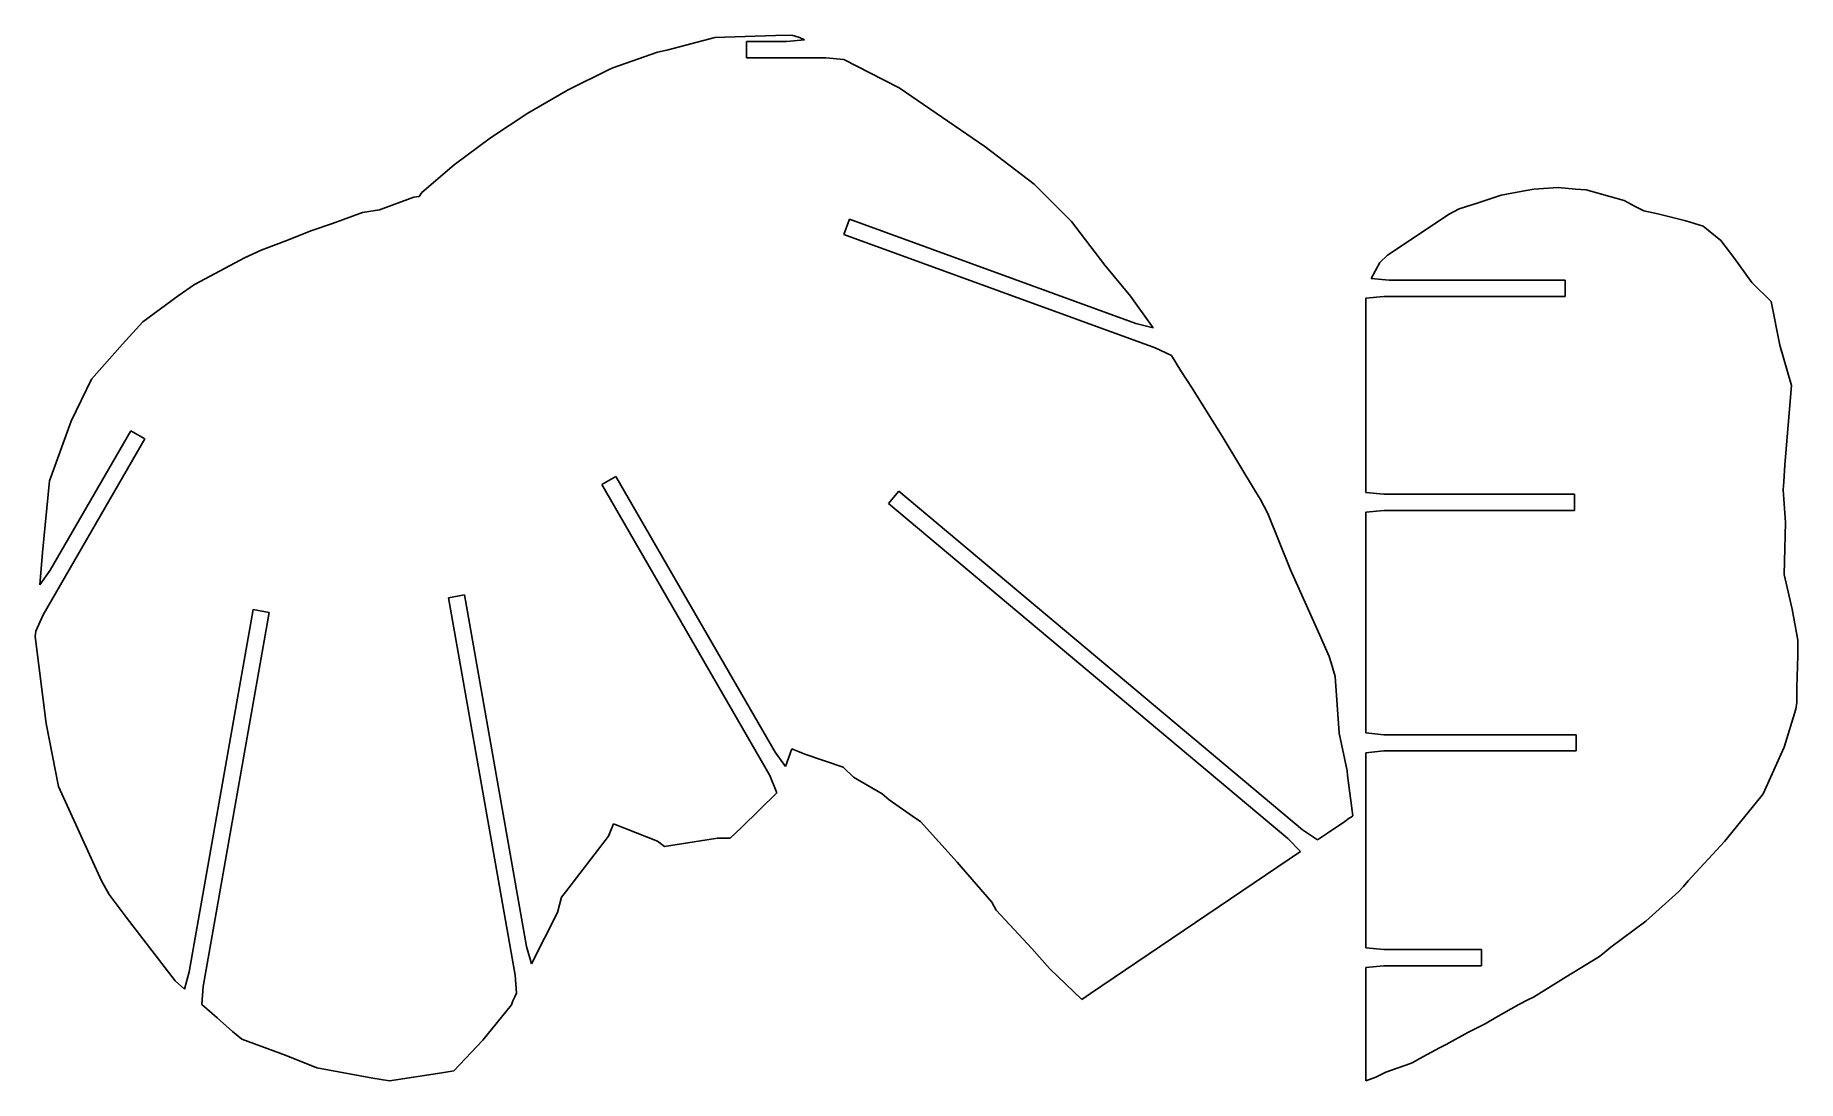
# Model space of a CAD drawing. Header units: inches. Extents: x -5 to 435, y 101 to 362.
import ezdxf

# ---------------------------------------------------------------- set-up
doc = ezdxf.new("R2010")
doc.units = ezdxf.units.IN
doc.header["$MEASUREMENT"] = 0
doc.layers.add('boundary', color=7, linetype='Continuous')

# ---------------------------------------------------------------- blocks, each defined once
blk = doc.blocks.new('block 2')
at = {"layer": 'boundary', "color": 5, "lineweight": 25, "true_color": 0x0000ff}
for points in [[(44.5, 113.75), (46.77, 111.85)], [(44.5, 113.75), (46.77, 111.85)], [(44.5, 113.75), (44.5, 113.75)], [(46.77, 111.85), (46.77, 111.85)]]:
    blk.add_lwpolyline(points, dxfattribs=at)
blk = doc.blocks.new('block 3')
at = {"layer": 'boundary', "color": 5, "lineweight": 25, "true_color": 0x0000ff}
for points in [[(46.77, 111.85), (57.82, 107.78)], [(46.77, 111.85), (57.82, 107.78)], [(46.77, 111.85), (46.77, 111.85)], [(57.82, 107.78), (57.82, 107.78)]]:
    blk.add_lwpolyline(points, dxfattribs=at)
blk = doc.blocks.new('block 4')
at = {"layer": 'boundary', "color": 5, "lineweight": 25, "true_color": 0x0000ff}
for points in [[(57.82, 107.78), (65.51, 104.68)], [(57.82, 107.78), (65.51, 104.68)], [(57.82, 107.78), (57.82, 107.78)], [(65.51, 104.68), (65.51, 104.68)]]:
    blk.add_lwpolyline(points, dxfattribs=at)
blk = doc.blocks.new('block 5')
at = {"layer": 'boundary', "color": 5, "lineweight": 25, "true_color": 0x0000ff}
for points in [[(65.51, 104.68), (79.48, 102.14)], [(65.51, 104.68), (79.48, 102.14)], [(65.51, 104.68), (65.51, 104.68)], [(79.48, 102.14), (79.48, 102.14)]]:
    blk.add_lwpolyline(points, dxfattribs=at)
blk = doc.blocks.new('block 6')
at = {"layer": 'boundary', "color": 5, "lineweight": 25, "true_color": 0x0000ff}
for points in [[(79.48, 102.14), (83.6, 101.49)], [(79.48, 102.14), (83.6, 101.49)], [(79.48, 102.14), (79.48, 102.14)], [(83.6, 101.49), (83.6, 101.49)]]:
    blk.add_lwpolyline(points, dxfattribs=at)
blk = doc.blocks.new('block 7')
at = {"layer": 'boundary', "color": 5, "lineweight": 25, "true_color": 0x0000ff}
for points in [[(83.6, 101.49), (96.7, 103.49)], [(83.6, 101.49), (96.7, 103.49)], [(83.6, 101.49), (83.6, 101.49)], [(96.7, 103.49), (96.7, 103.49)]]:
    blk.add_lwpolyline(points, dxfattribs=at)
blk = doc.blocks.new('block 8')
at = {"layer": 'boundary', "color": 5, "lineweight": 25, "true_color": 0x0000ff}
for points in [[(96.7, 103.49), (99.7, 103.97)], [(96.7, 103.49), (99.7, 103.97)], [(96.7, 103.49), (96.7, 103.49)], [(99.7, 103.97), (99.7, 103.97)]]:
    blk.add_lwpolyline(points, dxfattribs=at)
blk = doc.blocks.new('block 9')
at = {"layer": 'boundary', "color": 5, "lineweight": 25, "true_color": 0x0000ff}
for points in [[(99.7, 103.97), (106.86, 111.57)], [(99.7, 103.97), (106.86, 111.57)], [(106.86, 111.57), (106.86, 111.57)], [(99.7, 103.97), (99.7, 103.97)]]:
    blk.add_lwpolyline(points, dxfattribs=at)
blk = doc.blocks.new('block 10')
at = {"layer": 'boundary', "color": 5, "lineweight": 25, "true_color": 0x0000ff}
for points in [[(106.86, 111.57), (114.02, 120.46)], [(106.86, 111.57), (114.02, 120.46)], [(114.02, 120.46), (114.02, 120.46)], [(106.86, 111.57), (106.86, 111.57)]]:
    blk.add_lwpolyline(points, dxfattribs=at)
blk = doc.blocks.new('block 11')
at = {"layer": 'boundary', "color": 5, "lineweight": 25, "true_color": 0x0000ff}
for points in [[(114.02, 120.46), (114.35, 121.44)], [(114.02, 120.46), (114.35, 121.44)], [(114.02, 120.46), (114.02, 120.46)], [(114.35, 121.44), (114.35, 121.44)]]:
    blk.add_lwpolyline(points, dxfattribs=at)
blk = doc.blocks.new('block 12')
at = {"layer": 'boundary', "color": 5, "lineweight": 25, "true_color": 0x0000ff}
for points in [[(114.35, 121.44), (114.83, 122.46)], [(114.35, 121.44), (114.83, 122.46)], [(114.35, 121.44), (114.35, 121.44)], [(114.83, 122.46), (114.83, 122.46)]]:
    blk.add_lwpolyline(points, dxfattribs=at)
blk = doc.blocks.new('block 13')
at = {"layer": 'boundary', "color": 5, "lineweight": 25, "true_color": 0x0000ff}
for points in [[(114.83, 122.46), (115.28, 123.34)], [(114.83, 122.46), (115.28, 123.34)], [(115.28, 123.34), (115.28, 123.34)], [(114.83, 122.46), (114.83, 122.46)]]:
    blk.add_lwpolyline(points, dxfattribs=at)
blk = doc.blocks.new('block 14')
at = {"layer": 'boundary', "color": 5, "lineweight": 25, "true_color": 0x0000ff}
for points in [[(115.28, 123.34), (114.94, 127.8)], [(115.28, 123.34), (114.94, 127.8)], [(114.94, 127.8), (114.94, 127.8)], [(115.28, 123.34), (115.28, 123.34)]]:
    blk.add_lwpolyline(points, dxfattribs=at)
blk = doc.blocks.new('block 15')
at = {"layer": 'boundary', "color": 5, "lineweight": 25, "true_color": 0x0000ff}
for points in [[(114.94, 127.8), (98.34, 221.95)], [(114.94, 127.8), (98.34, 221.95)], [(98.34, 221.95), (98.34, 221.95)], [(114.94, 127.8), (114.94, 127.8)]]:
    blk.add_lwpolyline(points, dxfattribs=at)
blk = doc.blocks.new('block 16')
at = {"layer": 'boundary', "color": 5, "lineweight": 25, "true_color": 0x0000ff}
for points in [[(98.34, 221.95), (102.33, 222.65)], [(98.34, 221.95), (102.33, 222.65)], [(98.34, 221.95), (98.34, 221.95)], [(102.33, 222.65), (102.33, 222.65)]]:
    blk.add_lwpolyline(points, dxfattribs=at)
blk = doc.blocks.new('block 17')
at = {"layer": 'boundary', "color": 5, "lineweight": 25, "true_color": 0x0000ff}
for points in [[(102.33, 222.65), (117.79, 134.96)], [(102.33, 222.65), (117.79, 134.96)], [(102.33, 222.65), (102.33, 222.65)], [(117.79, 134.96), (117.79, 134.96)]]:
    blk.add_lwpolyline(points, dxfattribs=at)
blk = doc.blocks.new('block 18')
at = {"layer": 'boundary', "color": 5, "lineweight": 25, "true_color": 0x0000ff}
for points in [[(117.79, 134.96), (118.99, 130.65)], [(117.79, 134.96), (118.99, 130.65)], [(117.79, 134.96), (117.79, 134.96)], [(118.99, 130.65), (118.99, 130.65)]]:
    blk.add_lwpolyline(points, dxfattribs=at)
blk = doc.blocks.new('block 19')
at = {"layer": 'boundary', "color": 5, "lineweight": 25, "true_color": 0x0000ff}
for points in [[(118.99, 130.65), (125.5, 143.44)], [(118.99, 130.65), (125.5, 143.44)], [(125.5, 143.44), (125.5, 143.44)], [(118.99, 130.65), (118.99, 130.65)]]:
    blk.add_lwpolyline(points, dxfattribs=at)
blk = doc.blocks.new('block 20')
at = {"layer": 'boundary', "color": 5, "lineweight": 25, "true_color": 0x0000ff}
for points in [[(125.5, 143.44), (126.48, 147.26)], [(125.5, 143.44), (126.48, 147.26)], [(126.48, 147.26), (126.48, 147.26)], [(125.5, 143.44), (125.5, 143.44)]]:
    blk.add_lwpolyline(points, dxfattribs=at)
blk = doc.blocks.new('block 21')
at = {"layer": 'boundary', "color": 5, "lineweight": 25, "true_color": 0x0000ff}
for points in [[(126.48, 147.26), (127.48, 148.49)], [(126.48, 147.26), (127.48, 148.49)], [(126.48, 147.26), (126.48, 147.26)], [(127.48, 148.49), (127.48, 148.49)]]:
    blk.add_lwpolyline(points, dxfattribs=at)
blk = doc.blocks.new('block 22')
at = {"layer": 'boundary', "color": 5, "lineweight": 25, "true_color": 0x0000ff}
for points in [[(127.48, 148.49), (138.24, 162.47)], [(127.48, 148.49), (138.24, 162.47)], [(138.24, 162.47), (138.24, 162.47)], [(127.48, 148.49), (127.48, 148.49)]]:
    blk.add_lwpolyline(points, dxfattribs=at)
blk = doc.blocks.new('block 23')
at = {"layer": 'boundary', "color": 5, "lineweight": 25, "true_color": 0x0000ff}
for points in [[(138.24, 162.47), (139.45, 165.55)], [(138.24, 162.47), (139.45, 165.55)], [(139.45, 165.55), (139.45, 165.55)], [(138.24, 162.47), (138.24, 162.47)]]:
    blk.add_lwpolyline(points, dxfattribs=at)
blk = doc.blocks.new('block 24')
at = {"layer": 'boundary', "color": 5, "lineweight": 25, "true_color": 0x0000ff}
for points in [[(139.45, 165.55), (150.48, 161.26)], [(139.45, 165.55), (150.48, 161.26)], [(139.45, 165.55), (139.45, 165.55)], [(150.48, 161.26), (150.48, 161.26)]]:
    blk.add_lwpolyline(points, dxfattribs=at)
blk = doc.blocks.new('block 25')
at = {"layer": 'boundary', "color": 5, "lineweight": 25, "true_color": 0x0000ff}
for points in [[(150.48, 161.26), (152.2, 159.91)], [(150.48, 161.26), (152.2, 159.91)], [(150.48, 161.26), (150.48, 161.26)], [(152.2, 159.91), (152.2, 159.91)]]:
    blk.add_lwpolyline(points, dxfattribs=at)
blk = doc.blocks.new('block 26')
at = {"layer": 'boundary', "color": 5, "lineweight": 25, "true_color": 0x0000ff}
for points in [[(152.2, 159.91), (165.41, 162.02)], [(152.2, 159.91), (165.41, 162.02)], [(152.2, 159.91), (152.2, 159.91)], [(165.41, 162.02), (165.41, 162.02)]]:
    blk.add_lwpolyline(points, dxfattribs=at)
blk = doc.blocks.new('block 27')
at = {"layer": 'boundary', "color": 5, "lineweight": 25, "true_color": 0x0000ff}
for points in [[(165.41, 162.02), (168.53, 162)], [(165.41, 162.02), (168.53, 162)], [(165.41, 162.02), (165.41, 162.02)], [(168.53, 162), (168.53, 162)]]:
    blk.add_lwpolyline(points, dxfattribs=at)
blk = doc.blocks.new('block 28')
at = {"layer": 'boundary', "color": 5, "lineweight": 25, "true_color": 0x0000ff}
for points in [[(168.53, 162), (171.51, 164.74)], [(168.53, 162), (171.51, 164.74)], [(171.51, 164.74), (171.51, 164.74)], [(168.53, 162), (168.53, 162)]]:
    blk.add_lwpolyline(points, dxfattribs=at)
blk = doc.blocks.new('block 29')
at = {"layer": 'boundary', "color": 5, "lineweight": 25, "true_color": 0x0000ff}
for points in [[(171.51, 164.74), (180.22, 173.27)], [(171.51, 164.74), (180.22, 173.27)], [(180.22, 173.27), (180.22, 173.27)], [(171.51, 164.74), (171.51, 164.74)]]:
    blk.add_lwpolyline(points, dxfattribs=at)
blk = doc.blocks.new('block 30')
at = {"layer": 'boundary', "color": 5, "lineweight": 25, "true_color": 0x0000ff}
for points in [[(180.22, 173.27), (178.46, 177.62)], [(180.22, 173.27), (178.46, 177.62)], [(178.46, 177.62), (178.46, 177.62)], [(180.22, 173.27), (180.22, 173.27)]]:
    blk.add_lwpolyline(points, dxfattribs=at)
blk = doc.blocks.new('block 31')
at = {"layer": 'boundary', "color": 5, "lineweight": 25, "true_color": 0x0000ff}
for points in [[(178.46, 177.62), (136.57, 250.17)], [(178.46, 177.62), (136.57, 250.17)], [(136.57, 250.17), (136.57, 250.17)], [(178.46, 177.62), (178.46, 177.62)]]:
    blk.add_lwpolyline(points, dxfattribs=at)
blk = doc.blocks.new('block 32')
at = {"layer": 'boundary', "color": 5, "lineweight": 25, "true_color": 0x0000ff}
for points in [[(136.57, 250.17), (140.08, 252.19)], [(136.57, 250.17), (140.08, 252.19)], [(140.08, 252.19), (140.08, 252.19)], [(136.57, 250.17), (136.57, 250.17)]]:
    blk.add_lwpolyline(points, dxfattribs=at)
blk = doc.blocks.new('block 33')
at = {"layer": 'boundary', "color": 5, "lineweight": 25, "true_color": 0x0000ff}
for points in [[(140.08, 252.19), (179.76, 183.47)], [(140.08, 252.19), (179.76, 183.47)], [(140.08, 252.19), (140.08, 252.19)], [(179.76, 183.47), (179.76, 183.47)]]:
    blk.add_lwpolyline(points, dxfattribs=at)
blk = doc.blocks.new('block 34')
at = {"layer": 'boundary', "color": 5, "lineweight": 25, "true_color": 0x0000ff}
for points in [[(179.76, 183.47), (182.37, 179.83)], [(179.76, 183.47), (182.37, 179.83)], [(179.76, 183.47), (179.76, 183.47)], [(182.37, 179.83), (182.37, 179.83)]]:
    blk.add_lwpolyline(points, dxfattribs=at)
blk = doc.blocks.new('block 35')
at = {"layer": 'boundary', "color": 5, "lineweight": 25, "true_color": 0x0000ff}
for points in [[(182.37, 179.83), (183.07, 181.94)], [(182.37, 179.83), (183.07, 181.94)], [(183.07, 181.94), (183.07, 181.94)], [(182.37, 179.83), (182.37, 179.83)]]:
    blk.add_lwpolyline(points, dxfattribs=at)
blk = doc.blocks.new('block 36')
at = {"layer": 'boundary', "color": 5, "lineweight": 25, "true_color": 0x0000ff}
for points in [[(183.07, 181.94), (183.91, 184.29)], [(183.07, 181.94), (183.91, 184.29)], [(183.07, 181.94), (183.07, 181.94)], [(183.91, 184.29), (183.91, 184.29)]]:
    blk.add_lwpolyline(points, dxfattribs=at)
blk = doc.blocks.new('block 37')
at = {"layer": 'boundary', "color": 5, "lineweight": 25, "true_color": 0x0000ff}
for points in [[(183.91, 184.29), (187.2, 182.92)], [(183.91, 184.29), (187.2, 182.92)], [(183.91, 184.29), (183.91, 184.29)], [(187.2, 182.92), (187.2, 182.92)]]:
    blk.add_lwpolyline(points, dxfattribs=at)
blk = doc.blocks.new('block 38')
at = {"layer": 'boundary', "color": 5, "lineweight": 25, "true_color": 0x0000ff}
for points in [[(187.2, 182.92), (196.7, 179.73)], [(187.2, 182.92), (196.7, 179.73)], [(187.2, 182.92), (187.2, 182.92)], [(196.7, 179.73), (196.7, 179.73)]]:
    blk.add_lwpolyline(points, dxfattribs=at)
blk = doc.blocks.new('block 39')
at = {"layer": 'boundary', "color": 5, "lineweight": 25, "true_color": 0x0000ff}
for points in [[(196.7, 179.73), (199.29, 177.18)], [(196.7, 179.73), (199.29, 177.18)], [(196.7, 179.73), (196.7, 179.73)], [(199.29, 177.18), (199.29, 177.18)]]:
    blk.add_lwpolyline(points, dxfattribs=at)
blk = doc.blocks.new('block 40')
at = {"layer": 'boundary', "color": 5, "lineweight": 25, "true_color": 0x0000ff}
for points in [[(199.29, 177.18), (206.43, 173.02)], [(199.29, 177.18), (206.43, 173.02)], [(199.29, 177.18), (199.29, 177.18)], [(206.43, 173.02), (206.43, 173.02)]]:
    blk.add_lwpolyline(points, dxfattribs=at)
blk = doc.blocks.new('block 41')
at = {"layer": 'boundary', "color": 5, "lineweight": 25, "true_color": 0x0000ff}
for points in [[(206.43, 173.02), (208.18, 171.53)], [(206.43, 173.02), (208.18, 171.53)], [(206.43, 173.02), (206.43, 173.02)], [(208.18, 171.53), (208.18, 171.53)]]:
    blk.add_lwpolyline(points, dxfattribs=at)
blk = doc.blocks.new('block 42')
at = {"layer": 'boundary', "color": 5, "lineweight": 25, "true_color": 0x0000ff}
for points in [[(208.18, 171.53), (214.85, 166.88)], [(208.18, 171.53), (214.85, 166.88)], [(208.18, 171.53), (208.18, 171.53)], [(214.85, 166.88), (214.85, 166.88)]]:
    blk.add_lwpolyline(points, dxfattribs=at)
blk = doc.blocks.new('block 43')
at = {"layer": 'boundary', "color": 5, "lineweight": 25, "true_color": 0x0000ff}
for points in [[(214.85, 166.88), (216.03, 166.19)], [(214.85, 166.88), (216.03, 166.19)], [(214.85, 166.88), (214.85, 166.88)], [(216.03, 166.19), (216.03, 166.19)]]:
    blk.add_lwpolyline(points, dxfattribs=at)
blk = doc.blocks.new('block 44')
at = {"layer": 'boundary', "color": 5, "lineweight": 25, "true_color": 0x0000ff}
for points in [[(216.03, 166.19), (225.19, 156.04)], [(216.03, 166.19), (225.19, 156.04)], [(216.03, 166.19), (216.03, 166.19)], [(225.19, 156.04), (225.19, 156.04)]]:
    blk.add_lwpolyline(points, dxfattribs=at)
blk = doc.blocks.new('block 45')
at = {"layer": 'boundary', "color": 5, "lineweight": 25, "true_color": 0x0000ff}
for points in [[(225.19, 156.04), (226.2, 154.86)], [(225.19, 156.04), (226.2, 154.86)], [(225.19, 156.04), (225.19, 156.04)], [(226.2, 154.86), (226.2, 154.86)]]:
    blk.add_lwpolyline(points, dxfattribs=at)
blk = doc.blocks.new('block 46')
at = {"layer": 'boundary', "color": 5, "lineweight": 25, "true_color": 0x0000ff}
for points in [[(226.2, 154.86), (233.79, 146.01)], [(226.2, 154.86), (233.79, 146.01)], [(226.2, 154.86), (226.2, 154.86)], [(233.79, 146.01), (233.79, 146.01)]]:
    blk.add_lwpolyline(points, dxfattribs=at)
blk = doc.blocks.new('block 47')
at = {"layer": 'boundary', "color": 5, "lineweight": 25, "true_color": 0x0000ff}
for points in [[(233.79, 146.01), (234.9, 144.06)], [(233.79, 146.01), (234.9, 144.06)], [(233.79, 146.01), (233.79, 146.01)], [(234.9, 144.06), (234.9, 144.06)]]:
    blk.add_lwpolyline(points, dxfattribs=at)
blk = doc.blocks.new('block 48')
at = {"layer": 'boundary', "color": 5, "lineweight": 25, "true_color": 0x0000ff}
for points in [[(234.9, 144.06), (243.75, 134.49)], [(234.9, 144.06), (243.75, 134.49)], [(234.9, 144.06), (234.9, 144.06)], [(243.75, 134.49), (243.75, 134.49)]]:
    blk.add_lwpolyline(points, dxfattribs=at)
blk = doc.blocks.new('block 49')
at = {"layer": 'boundary', "color": 5, "lineweight": 25, "true_color": 0x0000ff}
for points in [[(243.75, 134.49), (248.31, 129.4)], [(243.75, 134.49), (248.31, 129.4)], [(243.75, 134.49), (243.75, 134.49)], [(248.31, 129.4), (248.31, 129.4)]]:
    blk.add_lwpolyline(points, dxfattribs=at)
blk = doc.blocks.new('block 50')
at = {"layer": 'boundary', "color": 5, "lineweight": 25, "true_color": 0x0000ff}
for points in [[(248.31, 129.4), (256.22, 121.79)], [(248.31, 129.4), (256.22, 121.79)], [(248.31, 129.4), (248.31, 129.4)], [(256.22, 121.79), (256.22, 121.79)]]:
    blk.add_lwpolyline(points, dxfattribs=at)
blk = doc.blocks.new('block 51')
at = {"layer": 'boundary', "color": 5, "lineweight": 25, "true_color": 0x0000ff}
for points in [[(256.22, 121.79), (258.45, 123.29)], [(256.22, 121.79), (258.45, 123.29)], [(258.45, 123.29), (258.45, 123.29)], [(256.22, 121.79), (256.22, 121.79)]]:
    blk.add_lwpolyline(points, dxfattribs=at)
blk = doc.blocks.new('block 52')
at = {"layer": 'boundary', "color": 5, "lineweight": 25, "true_color": 0x0000ff}
for points in [[(258.45, 123.29), (310.74, 158.69)], [(258.45, 123.29), (310.74, 158.69)], [(310.74, 158.69), (310.74, 158.69)], [(258.45, 123.29), (258.45, 123.29)]]:
    blk.add_lwpolyline(points, dxfattribs=at)
blk = doc.blocks.new('block 53')
at = {"layer": 'boundary', "color": 5, "lineweight": 25, "true_color": 0x0000ff}
for points in [[(310.74, 158.69), (307.61, 161.89)], [(310.74, 158.69), (307.61, 161.89)], [(307.61, 161.89), (307.61, 161.89)], [(310.74, 158.69), (310.74, 158.69)]]:
    blk.add_lwpolyline(points, dxfattribs=at)
blk = doc.blocks.new('block 54')
at = {"layer": 'boundary', "color": 5, "lineweight": 25, "true_color": 0x0000ff}
for points in [[(307.61, 161.89), (208.03, 245.44)], [(307.61, 161.89), (208.03, 245.44)], [(208.03, 245.44), (208.03, 245.44)], [(307.61, 161.89), (307.61, 161.89)]]:
    blk.add_lwpolyline(points, dxfattribs=at)
blk = doc.blocks.new('block 55')
at = {"layer": 'boundary', "color": 5, "lineweight": 25, "true_color": 0x0000ff}
for points in [[(208.03, 245.44), (210.63, 248.55)], [(208.03, 245.44), (210.63, 248.55)], [(210.63, 248.55), (210.63, 248.55)], [(208.03, 245.44), (208.03, 245.44)]]:
    blk.add_lwpolyline(points, dxfattribs=at)
blk = doc.blocks.new('block 56')
at = {"layer": 'boundary', "color": 5, "lineweight": 25, "true_color": 0x0000ff}
for points in [[(210.63, 248.55), (311.29, 164.09)], [(210.63, 248.55), (311.29, 164.09)], [(210.63, 248.55), (210.63, 248.55)], [(311.29, 164.09), (311.29, 164.09)]]:
    blk.add_lwpolyline(points, dxfattribs=at)
blk = doc.blocks.new('block 57')
at = {"layer": 'boundary', "color": 5, "lineweight": 25, "true_color": 0x0000ff}
for points in [[(311.29, 164.09), (314.98, 161.56)], [(311.29, 164.09), (314.98, 161.56)], [(311.29, 164.09), (311.29, 164.09)], [(314.98, 161.56), (314.98, 161.56)]]:
    blk.add_lwpolyline(points, dxfattribs=at)
blk = doc.blocks.new('block 58')
at = {"layer": 'boundary', "color": 5, "lineweight": 25, "true_color": 0x0000ff}
for points in [[(314.98, 161.56), (317.51, 163.27)], [(314.98, 161.56), (317.51, 163.27)], [(317.51, 163.27), (317.51, 163.27)], [(314.98, 161.56), (314.98, 161.56)]]:
    blk.add_lwpolyline(points, dxfattribs=at)
blk = doc.blocks.new('block 59')
at = {"layer": 'boundary', "color": 5, "lineweight": 25, "true_color": 0x0000ff}
for points in [[(317.51, 163.27), (321.8, 166.18)], [(317.51, 163.27), (321.8, 166.18)], [(317.51, 163.27), (317.51, 163.27)], [(321.8, 166.18), (321.8, 166.18)]]:
    blk.add_lwpolyline(points, dxfattribs=at)
blk = doc.blocks.new('block 60')
at = {"layer": 'boundary', "color": 5, "lineweight": 25, "true_color": 0x0000ff}
for points in [[(321.8, 166.18), (322.94, 166.95)], [(321.8, 166.18), (322.94, 166.95)], [(321.8, 166.18), (321.8, 166.18)], [(322.94, 166.95), (322.94, 166.95)]]:
    blk.add_lwpolyline(points, dxfattribs=at)
blk = doc.blocks.new('block 61')
at = {"layer": 'boundary', "color": 5, "lineweight": 25, "true_color": 0x0000ff}
for points in [[(322.94, 166.95), (323.38, 167.24)], [(322.94, 166.95), (323.38, 167.24)], [(323.38, 167.24), (323.38, 167.24)], [(322.94, 166.95), (322.94, 166.95)]]:
    blk.add_lwpolyline(points, dxfattribs=at)
blk = doc.blocks.new('block 62')
at = {"layer": 'boundary', "color": 5, "lineweight": 25, "true_color": 0x0000ff}
for points in [[(323.38, 167.24), (323.8, 167.53)], [(323.38, 167.24), (323.8, 167.53)], [(323.38, 167.24), (323.38, 167.24)], [(323.8, 167.53), (323.8, 167.53)]]:
    blk.add_lwpolyline(points, dxfattribs=at)
blk = doc.blocks.new('block 63')
at = {"layer": 'boundary', "color": 5, "lineweight": 25, "true_color": 0x0000ff}
for points in [[(323.8, 167.53), (322.51, 177.62)], [(323.8, 167.53), (322.51, 177.62)], [(322.51, 177.62), (322.51, 177.62)], [(323.8, 167.53), (323.8, 167.53)]]:
    blk.add_lwpolyline(points, dxfattribs=at)
blk = doc.blocks.new('block 64')
at = {"layer": 'boundary', "color": 5, "lineweight": 25, "true_color": 0x0000ff}
for points in [[(322.51, 177.62), (322.38, 178.81)], [(322.51, 177.62), (322.38, 178.81)], [(322.38, 178.81), (322.38, 178.81)], [(322.51, 177.62), (322.51, 177.62)]]:
    blk.add_lwpolyline(points, dxfattribs=at)
blk = doc.blocks.new('block 65')
at = {"layer": 'boundary', "color": 5, "lineweight": 25, "true_color": 0x0000ff}
for points in [[(322.38, 178.81), (320.45, 188.22)], [(322.38, 178.81), (320.45, 188.22)], [(320.45, 188.22), (320.45, 188.22)], [(322.38, 178.81), (322.38, 178.81)]]:
    blk.add_lwpolyline(points, dxfattribs=at)
blk = doc.blocks.new('block 66')
at = {"layer": 'boundary', "color": 5, "lineweight": 25, "true_color": 0x0000ff}
for points in [[(320.45, 188.22), (319.4, 202.29)], [(320.45, 188.22), (319.4, 202.29)], [(319.4, 202.29), (319.4, 202.29)], [(320.45, 188.22), (320.45, 188.22)]]:
    blk.add_lwpolyline(points, dxfattribs=at)
blk = doc.blocks.new('block 67')
at = {"layer": 'boundary', "color": 5, "lineweight": 25, "true_color": 0x0000ff}
for points in [[(319.4, 202.29), (318.43, 205.71)], [(319.4, 202.29), (318.43, 205.71)], [(318.43, 205.71), (318.43, 205.71)], [(319.4, 202.29), (319.4, 202.29)]]:
    blk.add_lwpolyline(points, dxfattribs=at)
blk = doc.blocks.new('block 68')
at = {"layer": 'boundary', "color": 5, "lineweight": 25, "true_color": 0x0000ff}
for points in [[(318.43, 205.71), (317.96, 207.3)], [(318.43, 205.71), (317.96, 207.3)], [(317.96, 207.3), (317.96, 207.3)], [(318.43, 205.71), (318.43, 205.71)]]:
    blk.add_lwpolyline(points, dxfattribs=at)
blk = doc.blocks.new('block 69')
at = {"layer": 'boundary', "color": 5, "lineweight": 25, "true_color": 0x0000ff}
for points in [[(317.96, 207.3), (315.49, 212.76)], [(317.96, 207.3), (315.49, 212.76)], [(315.49, 212.76), (315.49, 212.76)], [(317.96, 207.3), (317.96, 207.3)]]:
    blk.add_lwpolyline(points, dxfattribs=at)
blk = doc.blocks.new('block 70')
at = {"layer": 'boundary', "color": 5, "lineweight": 25, "true_color": 0x0000ff}
for points in [[(315.49, 212.76), (308.32, 228.91)], [(315.49, 212.76), (308.32, 228.91)], [(308.32, 228.91), (308.32, 228.91)], [(315.49, 212.76), (315.49, 212.76)]]:
    blk.add_lwpolyline(points, dxfattribs=at)
blk = doc.blocks.new('block 71')
at = {"layer": 'boundary', "color": 5, "lineweight": 25, "true_color": 0x0000ff}
for points in [[(308.32, 228.91), (302.59, 242.99)], [(308.32, 228.91), (302.59, 242.99)], [(302.59, 242.99), (302.59, 242.99)], [(308.32, 228.91), (308.32, 228.91)]]:
    blk.add_lwpolyline(points, dxfattribs=at)
blk = doc.blocks.new('block 72')
at = {"layer": 'boundary', "color": 5, "lineweight": 25, "true_color": 0x0000ff}
for points in [[(302.59, 242.99), (300.79, 246.49)], [(302.59, 242.99), (300.79, 246.49)], [(300.79, 246.49), (300.79, 246.49)], [(302.59, 242.99), (302.59, 242.99)]]:
    blk.add_lwpolyline(points, dxfattribs=at)
blk = doc.blocks.new('block 73')
at = {"layer": 'boundary', "color": 5, "lineweight": 25, "true_color": 0x0000ff}
for points in [[(300.79, 246.49), (299.57, 248.46)], [(300.79, 246.49), (299.57, 248.46)], [(299.57, 248.46), (299.57, 248.46)], [(300.79, 246.49), (300.79, 246.49)]]:
    blk.add_lwpolyline(points, dxfattribs=at)
blk = doc.blocks.new('block 74')
at = {"layer": 'boundary', "color": 5, "lineweight": 25, "true_color": 0x0000ff}
for points in [[(299.57, 248.46), (291.45, 261.83)], [(299.57, 248.46), (291.45, 261.83)], [(291.45, 261.83), (291.45, 261.83)], [(299.57, 248.46), (299.57, 248.46)]]:
    blk.add_lwpolyline(points, dxfattribs=at)
blk = doc.blocks.new('block 75')
at = {"layer": 'boundary', "color": 5, "lineweight": 25, "true_color": 0x0000ff}
for points in [[(291.45, 261.83), (283.76, 274.23)], [(291.45, 261.83), (283.76, 274.23)], [(283.76, 274.23), (283.76, 274.23)], [(291.45, 261.83), (291.45, 261.83)]]:
    blk.add_lwpolyline(points, dxfattribs=at)
blk = doc.blocks.new('block 76')
at = {"layer": 'boundary', "color": 5, "lineweight": 25, "true_color": 0x0000ff}
for points in [[(283.76, 274.23), (280.93, 278.58)], [(283.76, 274.23), (280.93, 278.58)], [(280.93, 278.58), (280.93, 278.58)], [(283.76, 274.23), (283.76, 274.23)]]:
    blk.add_lwpolyline(points, dxfattribs=at)
blk = doc.blocks.new('block 77')
at = {"layer": 'boundary', "color": 5, "lineweight": 25, "true_color": 0x0000ff}
for points in [[(280.93, 278.58), (278.58, 282.38)], [(280.93, 278.58), (278.58, 282.38)], [(278.58, 282.38), (278.58, 282.38)], [(280.93, 278.58), (280.93, 278.58)]]:
    blk.add_lwpolyline(points, dxfattribs=at)
blk = doc.blocks.new('block 78')
at = {"layer": 'boundary', "color": 5, "lineweight": 25, "true_color": 0x0000ff}
for points in [[(278.58, 282.38), (274.54, 284.32)], [(278.58, 282.38), (274.54, 284.32)], [(274.54, 284.32), (274.54, 284.32)], [(278.58, 282.38), (278.58, 282.38)]]:
    blk.add_lwpolyline(points, dxfattribs=at)
blk = doc.blocks.new('block 79')
at = {"layer": 'boundary', "color": 5, "lineweight": 25, "true_color": 0x0000ff}
for points in [[(274.54, 284.32), (196.91, 312.57)], [(274.54, 284.32), (196.91, 312.57)], [(196.91, 312.57), (196.91, 312.57)], [(274.54, 284.32), (274.54, 284.32)]]:
    blk.add_lwpolyline(points, dxfattribs=at)
blk = doc.blocks.new('block 80')
at = {"layer": 'boundary', "color": 5, "lineweight": 25, "true_color": 0x0000ff}
for points in [[(196.91, 312.57), (198.3, 316.38)], [(196.91, 312.57), (198.3, 316.38)], [(196.91, 312.57), (196.91, 312.57)], [(198.3, 316.38), (198.3, 316.38)]]:
    blk.add_lwpolyline(points, dxfattribs=at)
blk = doc.blocks.new('block 81')
at = {"layer": 'boundary', "color": 5, "lineweight": 25, "true_color": 0x0000ff}
for points in [[(198.3, 316.38), (269.72, 290.38)], [(198.3, 316.38), (269.72, 290.38)], [(198.3, 316.38), (198.3, 316.38)], [(269.72, 290.38), (269.72, 290.38)]]:
    blk.add_lwpolyline(points, dxfattribs=at)
blk = doc.blocks.new('block 82')
at = {"layer": 'boundary', "color": 5, "lineweight": 25, "true_color": 0x0000ff}
for points in [[(269.72, 290.38), (274.06, 289.27)], [(269.72, 290.38), (274.06, 289.27)], [(269.72, 290.38), (269.72, 290.38)], [(274.06, 289.27), (274.06, 289.27)]]:
    blk.add_lwpolyline(points, dxfattribs=at)
blk = doc.blocks.new('block 83')
at = {"layer": 'boundary', "color": 5, "lineweight": 25, "true_color": 0x0000ff}
for points in [[(274.06, 289.27), (268.42, 297.14)], [(274.06, 289.27), (268.42, 297.14)], [(268.42, 297.14), (268.42, 297.14)], [(274.06, 289.27), (274.06, 289.27)]]:
    blk.add_lwpolyline(points, dxfattribs=at)
blk = doc.blocks.new('block 84')
at = {"layer": 'boundary', "color": 5, "lineweight": 25, "true_color": 0x0000ff}
for points in [[(268.42, 297.14), (261.95, 304.94)], [(268.42, 297.14), (261.95, 304.94)], [(261.95, 304.94), (261.95, 304.94)], [(268.42, 297.14), (268.42, 297.14)]]:
    blk.add_lwpolyline(points, dxfattribs=at)
blk = doc.blocks.new('block 85')
at = {"layer": 'boundary', "color": 5, "lineweight": 25, "true_color": 0x0000ff}
for points in [[(261.95, 304.94), (253.7, 315.77)], [(261.95, 304.94), (253.7, 315.77)], [(253.7, 315.77), (253.7, 315.77)], [(261.95, 304.94), (261.95, 304.94)]]:
    blk.add_lwpolyline(points, dxfattribs=at)
blk = doc.blocks.new('block 86')
at = {"layer": 'boundary', "color": 5, "lineweight": 25, "true_color": 0x0000ff}
for points in [[(253.7, 315.77), (244.37, 325.14)], [(253.7, 315.77), (244.37, 325.14)], [(244.37, 325.14), (244.37, 325.14)], [(253.7, 315.77), (253.7, 315.77)]]:
    blk.add_lwpolyline(points, dxfattribs=at)
blk = doc.blocks.new('block 87')
at = {"layer": 'boundary', "color": 5, "lineweight": 25, "true_color": 0x0000ff}
for points in [[(244.37, 325.14), (232.04, 334.51)], [(244.37, 325.14), (232.04, 334.51)], [(232.04, 334.51), (232.04, 334.51)], [(244.37, 325.14), (244.37, 325.14)]]:
    blk.add_lwpolyline(points, dxfattribs=at)
blk = doc.blocks.new('block 88')
at = {"layer": 'boundary', "color": 5, "lineweight": 25, "true_color": 0x0000ff}
for points in [[(232.04, 334.51), (210.69, 349.14)], [(232.04, 334.51), (210.69, 349.14)], [(210.69, 349.14), (210.69, 349.14)], [(232.04, 334.51), (232.04, 334.51)]]:
    blk.add_lwpolyline(points, dxfattribs=at)
blk = doc.blocks.new('block 89')
at = {"layer": 'boundary', "color": 5, "lineweight": 25, "true_color": 0x0000ff}
for points in [[(210.69, 349.14), (206.78, 351.14)], [(210.69, 349.14), (206.78, 351.14)], [(206.78, 351.14), (206.78, 351.14)], [(210.69, 349.14), (210.69, 349.14)]]:
    blk.add_lwpolyline(points, dxfattribs=at)
blk = doc.blocks.new('block 90')
at = {"layer": 'boundary', "color": 5, "lineweight": 25, "true_color": 0x0000ff}
for points in [[(206.78, 351.14), (196.9, 356.16)], [(206.78, 351.14), (196.9, 356.16)], [(196.9, 356.16), (196.9, 356.16)], [(206.78, 351.14), (206.78, 351.14)]]:
    blk.add_lwpolyline(points, dxfattribs=at)
blk = doc.blocks.new('block 91')
at = {"layer": 'boundary', "color": 5, "lineweight": 25, "true_color": 0x0000ff}
for points in [[(196.9, 356.16), (192.45, 356.6)], [(196.9, 356.16), (192.45, 356.6)], [(192.45, 356.6), (192.45, 356.6)], [(196.9, 356.16), (196.9, 356.16)]]:
    blk.add_lwpolyline(points, dxfattribs=at)
blk = doc.blocks.new('block 92')
at = {"layer": 'boundary', "color": 5, "lineweight": 25, "true_color": 0x0000ff}
for points in [[(192.45, 356.6), (172.65, 356.6)], [(192.45, 356.6), (172.65, 356.6)], [(172.65, 356.6), (172.65, 356.6)], [(192.45, 356.6), (192.45, 356.6)]]:
    blk.add_lwpolyline(points, dxfattribs=at)
blk = doc.blocks.new('block 93')
at = {"layer": 'boundary', "color": 5, "lineweight": 25, "true_color": 0x0000ff}
for points in [[(172.65, 356.6), (172.65, 360.65)], [(172.65, 356.6), (172.65, 360.65)], [(172.65, 360.65), (172.65, 360.65)], [(172.65, 356.6), (172.65, 356.6)]]:
    blk.add_lwpolyline(points, dxfattribs=at)
blk = doc.blocks.new('block 94')
at = {"layer": 'boundary', "color": 5, "lineweight": 25, "true_color": 0x0000ff}
for points in [[(172.65, 360.65), (182.64, 360.65)], [(172.65, 360.65), (182.64, 360.65)], [(172.65, 360.65), (172.65, 360.65)], [(182.64, 360.65), (182.64, 360.65)]]:
    blk.add_lwpolyline(points, dxfattribs=at)
blk = doc.blocks.new('block 95')
at = {"layer": 'boundary', "color": 5, "lineweight": 25, "true_color": 0x0000ff}
for points in [[(182.64, 360.65), (187.1, 361.09)], [(182.64, 360.65), (187.1, 361.09)], [(182.64, 360.65), (182.64, 360.65)], [(187.1, 361.09), (187.1, 361.09)]]:
    blk.add_lwpolyline(points, dxfattribs=at)
blk = doc.blocks.new('block 96')
at = {"layer": 'boundary', "color": 5, "lineweight": 25, "true_color": 0x0000ff}
for points in [[(187.1, 361.09), (185.86, 361.72)], [(187.1, 361.09), (185.86, 361.72)], [(185.86, 361.72), (185.86, 361.72)], [(187.1, 361.09), (187.1, 361.09)]]:
    blk.add_lwpolyline(points, dxfattribs=at)
blk = doc.blocks.new('block 97')
at = {"layer": 'boundary', "color": 5, "lineweight": 25, "true_color": 0x0000ff}
for points in [[(185.86, 361.72), (183.9, 362.25)], [(185.86, 361.72), (183.9, 362.25)], [(183.9, 362.25), (183.9, 362.25)], [(185.86, 361.72), (185.86, 361.72)]]:
    blk.add_lwpolyline(points, dxfattribs=at)
blk = doc.blocks.new('block 98')
at = {"layer": 'boundary', "color": 5, "lineweight": 25, "true_color": 0x0000ff}
for points in [[(183.9, 362.25), (179.86, 362.15)], [(183.9, 362.25), (179.86, 362.15)], [(179.86, 362.15), (179.86, 362.15)], [(183.9, 362.25), (183.9, 362.25)]]:
    blk.add_lwpolyline(points, dxfattribs=at)
blk = doc.blocks.new('block 99')
at = {"layer": 'boundary', "color": 5, "lineweight": 25, "true_color": 0x0000ff}
for points in [[(179.86, 362.15), (164.72, 361.67)], [(179.86, 362.15), (164.72, 361.67)], [(164.72, 361.67), (164.72, 361.67)], [(179.86, 362.15), (179.86, 362.15)]]:
    blk.add_lwpolyline(points, dxfattribs=at)
blk = doc.blocks.new('block 100')
at = {"layer": 'boundary', "color": 5, "lineweight": 25, "true_color": 0x0000ff}
for points in [[(164.72, 361.67), (153.14, 358.6)], [(164.72, 361.67), (153.14, 358.6)], [(164.72, 361.67), (164.72, 361.67)], [(153.14, 358.6), (153.14, 358.6)]]:
    blk.add_lwpolyline(points, dxfattribs=at)
blk = doc.blocks.new('block 101')
at = {"layer": 'boundary', "color": 5, "lineweight": 25, "true_color": 0x0000ff}
for points in [[(153.14, 358.6), (150.43, 357.99)], [(153.14, 358.6), (150.43, 357.99)], [(150.43, 357.99), (150.43, 357.99)], [(153.14, 358.6), (153.14, 358.6)]]:
    blk.add_lwpolyline(points, dxfattribs=at)
blk = doc.blocks.new('block 102')
at = {"layer": 'boundary', "color": 5, "lineweight": 25, "true_color": 0x0000ff}
for points in [[(150.43, 357.99), (139.33, 354.08)], [(150.43, 357.99), (139.33, 354.08)], [(150.43, 357.99), (150.43, 357.99)], [(139.33, 354.08), (139.33, 354.08)]]:
    blk.add_lwpolyline(points, dxfattribs=at)
blk = doc.blocks.new('block 103')
at = {"layer": 'boundary', "color": 5, "lineweight": 25, "true_color": 0x0000ff}
for points in [[(139.33, 354.08), (138.23, 353.6)], [(139.33, 354.08), (138.23, 353.6)], [(138.23, 353.6), (138.23, 353.6)], [(139.33, 354.08), (139.33, 354.08)]]:
    blk.add_lwpolyline(points, dxfattribs=at)
blk = doc.blocks.new('block 104')
at = {"layer": 'boundary', "color": 5, "lineweight": 25, "true_color": 0x0000ff}
for points in [[(138.23, 353.6), (128.17, 348.61)], [(138.23, 353.6), (128.17, 348.61)], [(138.23, 353.6), (138.23, 353.6)], [(128.17, 348.61), (128.17, 348.61)]]:
    blk.add_lwpolyline(points, dxfattribs=at)
blk = doc.blocks.new('block 105')
at = {"layer": 'boundary', "color": 5, "lineweight": 25, "true_color": 0x0000ff}
for points in [[(128.17, 348.61), (127.62, 348.3)], [(128.17, 348.61), (127.62, 348.3)], [(127.62, 348.3), (127.62, 348.3)], [(128.17, 348.61), (128.17, 348.61)]]:
    blk.add_lwpolyline(points, dxfattribs=at)
blk = doc.blocks.new('block 106')
at = {"layer": 'boundary', "color": 5, "lineweight": 25, "true_color": 0x0000ff}
for points in [[(127.62, 348.3), (118.08, 342.78)], [(127.62, 348.3), (118.08, 342.78)], [(127.62, 348.3), (127.62, 348.3)], [(118.08, 342.78), (118.08, 342.78)]]:
    blk.add_lwpolyline(points, dxfattribs=at)
blk = doc.blocks.new('block 107')
at = {"layer": 'boundary', "color": 5, "lineweight": 25, "true_color": 0x0000ff}
for points in [[(118.08, 342.78), (108.83, 336.66)], [(118.08, 342.78), (108.83, 336.66)], [(118.08, 342.78), (118.08, 342.78)], [(108.83, 336.66), (108.83, 336.66)]]:
    blk.add_lwpolyline(points, dxfattribs=at)
blk = doc.blocks.new('block 108')
at = {"layer": 'boundary', "color": 5, "lineweight": 25, "true_color": 0x0000ff}
for points in [[(108.83, 336.66), (99.75, 329.93)], [(108.83, 336.66), (99.75, 329.93)], [(108.83, 336.66), (108.83, 336.66)], [(99.75, 329.93), (99.75, 329.93)]]:
    blk.add_lwpolyline(points, dxfattribs=at)
blk = doc.blocks.new('block 109')
at = {"layer": 'boundary', "color": 5, "lineweight": 25, "true_color": 0x0000ff}
for points in [[(99.75, 329.93), (91.65, 323.05)], [(99.75, 329.93), (91.65, 323.05)], [(99.75, 329.93), (99.75, 329.93)], [(91.65, 323.05), (91.65, 323.05)]]:
    blk.add_lwpolyline(points, dxfattribs=at)
blk = doc.blocks.new('block 110')
at = {"layer": 'boundary', "color": 5, "lineweight": 25, "true_color": 0x0000ff}
for points in [[(91.65, 323.05), (91.03, 322.04)], [(91.65, 323.05), (91.03, 322.04)], [(91.03, 322.04), (91.03, 322.04)], [(91.65, 323.05), (91.65, 323.05)]]:
    blk.add_lwpolyline(points, dxfattribs=at)
blk = doc.blocks.new('block 111')
at = {"layer": 'boundary', "color": 5, "lineweight": 25, "true_color": 0x0000ff}
for points in [[(91.03, 322.04), (89.65, 321.9)], [(91.03, 322.04), (89.65, 321.9)], [(89.65, 321.9), (89.65, 321.9)], [(91.03, 322.04), (91.03, 322.04)]]:
    blk.add_lwpolyline(points, dxfattribs=at)
blk = doc.blocks.new('block 112')
at = {"layer": 'boundary', "color": 5, "lineweight": 25, "true_color": 0x0000ff}
for points in [[(89.65, 321.9), (81.11, 318.71)], [(89.65, 321.9), (81.11, 318.71)], [(89.65, 321.9), (89.65, 321.9)], [(81.11, 318.71), (81.11, 318.71)]]:
    blk.add_lwpolyline(points, dxfattribs=at)
blk = doc.blocks.new('block 113')
at = {"layer": 'boundary', "color": 5, "lineweight": 25, "true_color": 0x0000ff}
for points in [[(81.11, 318.71), (76.85, 318)], [(81.11, 318.71), (76.85, 318)], [(76.85, 318), (76.85, 318)], [(81.11, 318.71), (81.11, 318.71)]]:
    blk.add_lwpolyline(points, dxfattribs=at)
blk = doc.blocks.new('block 114')
at = {"layer": 'boundary', "color": 5, "lineweight": 25, "true_color": 0x0000ff}
for points in [[(76.85, 318), (69.37, 315.28)], [(76.85, 318), (69.37, 315.28)], [(76.85, 318), (76.85, 318)], [(69.37, 315.28), (69.37, 315.28)]]:
    blk.add_lwpolyline(points, dxfattribs=at)
blk = doc.blocks.new('block 115')
at = {"layer": 'boundary', "color": 5, "lineweight": 25, "true_color": 0x0000ff}
for points in [[(69.37, 315.28), (64.04, 313.46)], [(69.37, 315.28), (64.04, 313.46)], [(64.04, 313.46), (64.04, 313.46)], [(69.37, 315.28), (69.37, 315.28)]]:
    blk.add_lwpolyline(points, dxfattribs=at)
blk = doc.blocks.new('block 116')
at = {"layer": 'boundary', "color": 5, "lineweight": 25, "true_color": 0x0000ff}
for points in [[(64.04, 313.46), (58.47, 311.21)], [(64.04, 313.46), (58.47, 311.21)], [(64.04, 313.46), (64.04, 313.46)], [(58.47, 311.21), (58.47, 311.21)]]:
    blk.add_lwpolyline(points, dxfattribs=at)
blk = doc.blocks.new('block 117')
at = {"layer": 'boundary', "color": 5, "lineweight": 25, "true_color": 0x0000ff}
for points in [[(58.47, 311.21), (51.59, 308.64)], [(58.47, 311.21), (51.59, 308.64)], [(51.59, 308.64), (51.59, 308.64)], [(58.47, 311.21), (58.47, 311.21)]]:
    blk.add_lwpolyline(points, dxfattribs=at)
blk = doc.blocks.new('block 118')
at = {"layer": 'boundary', "color": 5, "lineweight": 25, "true_color": 0x0000ff}
for points in [[(51.59, 308.64), (47.5, 306.7)], [(51.59, 308.64), (47.5, 306.7)], [(51.59, 308.64), (51.59, 308.64)], [(47.5, 306.7), (47.5, 306.7)]]:
    blk.add_lwpolyline(points, dxfattribs=at)
blk = doc.blocks.new('block 119')
at = {"layer": 'boundary', "color": 5, "lineweight": 25, "true_color": 0x0000ff}
for points in [[(47.5, 306.7), (36.43, 300.87)], [(47.5, 306.7), (36.43, 300.87)], [(47.5, 306.7), (47.5, 306.7)], [(36.43, 300.87), (36.43, 300.87)]]:
    blk.add_lwpolyline(points, dxfattribs=at)
blk = doc.blocks.new('block 120')
at = {"layer": 'boundary', "color": 5, "lineweight": 25, "true_color": 0x0000ff}
for points in [[(36.43, 300.87), (35.03, 300.07)], [(36.43, 300.87), (35.03, 300.07)], [(35.03, 300.07), (35.03, 300.07)], [(36.43, 300.87), (36.43, 300.87)]]:
    blk.add_lwpolyline(points, dxfattribs=at)
blk = doc.blocks.new('block 121')
at = {"layer": 'boundary', "color": 5, "lineweight": 25, "true_color": 0x0000ff}
for points in [[(35.03, 300.07), (30.96, 297.28)], [(35.03, 300.07), (30.96, 297.28)], [(35.03, 300.07), (35.03, 300.07)], [(30.96, 297.28), (30.96, 297.28)]]:
    blk.add_lwpolyline(points, dxfattribs=at)
blk = doc.blocks.new('block 122')
at = {"layer": 'boundary', "color": 5, "lineweight": 25, "true_color": 0x0000ff}
for points in [[(30.96, 297.28), (22.14, 290.76)], [(30.96, 297.28), (22.14, 290.76)], [(30.96, 297.28), (30.96, 297.28)], [(22.14, 290.76), (22.14, 290.76)]]:
    blk.add_lwpolyline(points, dxfattribs=at)
blk = doc.blocks.new('block 123')
at = {"layer": 'boundary', "color": 5, "lineweight": 25, "true_color": 0x0000ff}
for points in [[(22.14, 290.76), (17.08, 285.17)], [(22.14, 290.76), (17.08, 285.17)], [(22.14, 290.76), (22.14, 290.76)], [(17.08, 285.17), (17.08, 285.17)]]:
    blk.add_lwpolyline(points, dxfattribs=at)
blk = doc.blocks.new('block 124')
at = {"layer": 'boundary', "color": 5, "lineweight": 25, "true_color": 0x0000ff}
for points in [[(17.08, 285.17), (9.31, 276.48)], [(17.08, 285.17), (9.31, 276.48)], [(17.08, 285.17), (17.08, 285.17)], [(9.31, 276.48), (9.31, 276.48)]]:
    blk.add_lwpolyline(points, dxfattribs=at)
blk = doc.blocks.new('block 125')
at = {"layer": 'boundary', "color": 5, "lineweight": 25, "true_color": 0x0000ff}
for points in [[(9.31, 276.48), (4.23, 265.96)], [(9.31, 276.48), (4.23, 265.96)], [(9.31, 276.48), (9.31, 276.48)], [(4.23, 265.96), (4.23, 265.96)]]:
    blk.add_lwpolyline(points, dxfattribs=at)
blk = doc.blocks.new('block 126')
at = {"layer": 'boundary', "color": 5, "lineweight": 25, "true_color": 0x0000ff}
for points in [[(4.23, 265.96), (-1.17, 251.1)], [(4.23, 265.96), (-1.17, 251.1)], [(4.23, 265.96), (4.23, 265.96)], [(-1.17, 251.1), (-1.17, 251.1)]]:
    blk.add_lwpolyline(points, dxfattribs=at)
blk = doc.blocks.new('block 127')
at = {"layer": 'boundary', "color": 5, "lineweight": 25, "true_color": 0x0000ff}
for points in [[(-1.17, 251.1), (-2.91, 233.27)], [(-1.17, 251.1), (-2.91, 233.27)], [(-1.17, 251.1), (-1.17, 251.1)], [(-2.91, 233.27), (-2.91, 233.27)]]:
    blk.add_lwpolyline(points, dxfattribs=at)
blk = doc.blocks.new('block 128')
at = {"layer": 'boundary', "color": 5, "lineweight": 25, "true_color": 0x0000ff}
for points in [[(-2.91, 233.27), (-3.61, 225.17)], [(-2.91, 233.27), (-3.61, 225.17)], [(-2.91, 233.27), (-2.91, 233.27)], [(-3.61, 225.17), (-3.61, 225.17)]]:
    blk.add_lwpolyline(points, dxfattribs=at)
blk = doc.blocks.new('block 129')
at = {"layer": 'boundary', "color": 5, "lineweight": 25, "true_color": 0x0000ff}
for points in [[(-3.61, 225.17), (-1, 228.81)], [(-3.61, 225.17), (-1, 228.81)], [(-1, 228.81), (-1, 228.81)], [(-3.61, 225.17), (-3.61, 225.17)]]:
    blk.add_lwpolyline(points, dxfattribs=at)
blk = doc.blocks.new('block 130')
at = {"layer": 'boundary', "color": 5, "lineweight": 25, "true_color": 0x0000ff}
for points in [[(-1, 228.81), (19.09, 263.61)], [(-1, 228.81), (19.09, 263.61)], [(19.09, 263.61), (19.09, 263.61)], [(-1, 228.81), (-1, 228.81)]]:
    blk.add_lwpolyline(points, dxfattribs=at)
blk = doc.blocks.new('block 131')
at = {"layer": 'boundary', "color": 5, "lineweight": 25, "true_color": 0x0000ff}
for points in [[(19.09, 263.61), (22.6, 261.58)], [(19.09, 263.61), (22.6, 261.58)], [(19.09, 263.61), (19.09, 263.61)], [(22.6, 261.58), (22.6, 261.58)]]:
    blk.add_lwpolyline(points, dxfattribs=at)
blk = doc.blocks.new('block 132')
at = {"layer": 'boundary', "color": 5, "lineweight": 25, "true_color": 0x0000ff}
for points in [[(22.6, 261.58), (-2.75, 217.67)], [(22.6, 261.58), (-2.75, 217.67)], [(22.6, 261.58), (22.6, 261.58)], [(-2.75, 217.67), (-2.75, 217.67)]]:
    blk.add_lwpolyline(points, dxfattribs=at)
blk = doc.blocks.new('block 133')
at = {"layer": 'boundary', "color": 5, "lineweight": 25, "true_color": 0x0000ff}
for points in [[(-2.75, 217.67), (-4.6, 213.59)], [(-2.75, 217.67), (-4.6, 213.59)], [(-2.75, 217.67), (-2.75, 217.67)], [(-4.6, 213.59), (-4.6, 213.59)]]:
    blk.add_lwpolyline(points, dxfattribs=at)
blk = doc.blocks.new('block 134')
at = {"layer": 'boundary', "color": 5, "lineweight": 25, "true_color": 0x0000ff}
for points in [[(-4.6, 213.59), (-4.71, 212.25)], [(-4.6, 213.59), (-4.71, 212.25)], [(-4.71, 212.25), (-4.71, 212.25)], [(-4.6, 213.59), (-4.6, 213.59)]]:
    blk.add_lwpolyline(points, dxfattribs=at)
blk = doc.blocks.new('block 135')
at = {"layer": 'boundary', "color": 5, "lineweight": 25, "true_color": 0x0000ff}
for points in [[(-4.71, 212.25), (-1.97, 190.55)], [(-4.71, 212.25), (-1.97, 190.55)], [(-4.71, 212.25), (-4.71, 212.25)], [(-1.97, 190.55), (-1.97, 190.55)]]:
    blk.add_lwpolyline(points, dxfattribs=at)
blk = doc.blocks.new('block 136')
at = {"layer": 'boundary', "color": 5, "lineweight": 25, "true_color": 0x0000ff}
for points in [[(-1.97, 190.55), (1.06, 174.84)], [(-1.97, 190.55), (1.06, 174.84)], [(-1.97, 190.55), (-1.97, 190.55)], [(1.06, 174.84), (1.06, 174.84)]]:
    blk.add_lwpolyline(points, dxfattribs=at)
blk = doc.blocks.new('block 137')
at = {"layer": 'boundary', "color": 5, "lineweight": 25, "true_color": 0x0000ff}
for points in [[(1.06, 174.84), (11.84, 151.33)], [(1.06, 174.84), (11.84, 151.33)], [(1.06, 174.84), (1.06, 174.84)], [(11.84, 151.33), (11.84, 151.33)]]:
    blk.add_lwpolyline(points, dxfattribs=at)
blk = doc.blocks.new('block 138')
at = {"layer": 'boundary', "color": 5, "lineweight": 25, "true_color": 0x0000ff}
for points in [[(11.84, 151.33), (13.68, 147.92)], [(11.84, 151.33), (13.68, 147.92)], [(11.84, 151.33), (11.84, 151.33)], [(13.68, 147.92), (13.68, 147.92)]]:
    blk.add_lwpolyline(points, dxfattribs=at)
blk = doc.blocks.new('block 139')
at = {"layer": 'boundary', "color": 5, "lineweight": 25, "true_color": 0x0000ff}
for points in [[(13.68, 147.92), (17.97, 142.33)], [(13.68, 147.92), (17.97, 142.33)], [(13.68, 147.92), (13.68, 147.92)], [(17.97, 142.33), (17.97, 142.33)]]:
    blk.add_lwpolyline(points, dxfattribs=at)
blk = doc.blocks.new('block 140')
at = {"layer": 'boundary', "color": 5, "lineweight": 25, "true_color": 0x0000ff}
for points in [[(17.97, 142.33), (30.19, 126.37)], [(17.97, 142.33), (30.19, 126.37)], [(17.97, 142.33), (17.97, 142.33)], [(30.19, 126.37), (30.19, 126.37)]]:
    blk.add_lwpolyline(points, dxfattribs=at)
blk = doc.blocks.new('block 141')
at = {"layer": 'boundary', "color": 5, "lineweight": 25, "true_color": 0x0000ff}
for points in [[(30.19, 126.37), (32.48, 124.35)], [(30.19, 126.37), (32.48, 124.35)], [(30.19, 126.37), (30.19, 126.37)], [(32.48, 124.35), (32.48, 124.35)]]:
    blk.add_lwpolyline(points, dxfattribs=at)
blk = doc.blocks.new('block 142')
at = {"layer": 'boundary', "color": 5, "lineweight": 25, "true_color": 0x0000ff}
for points in [[(32.48, 124.35), (33.69, 128.66)], [(32.48, 124.35), (33.69, 128.66)], [(33.69, 128.66), (33.69, 128.66)], [(32.48, 124.35), (32.48, 124.35)]]:
    blk.add_lwpolyline(points, dxfattribs=at)
blk = doc.blocks.new('block 143')
at = {"layer": 'boundary', "color": 5, "lineweight": 25, "true_color": 0x0000ff}
for points in [[(33.69, 128.66), (49.62, 219.02)], [(33.69, 128.66), (49.62, 219.02)], [(49.62, 219.02), (49.62, 219.02)], [(33.69, 128.66), (33.69, 128.66)]]:
    blk.add_lwpolyline(points, dxfattribs=at)
blk = doc.blocks.new('block 144')
at = {"layer": 'boundary', "color": 5, "lineweight": 25, "true_color": 0x0000ff}
for points in [[(49.62, 219.02), (53.61, 218.31)], [(49.62, 219.02), (53.61, 218.31)], [(49.62, 219.02), (49.62, 219.02)], [(53.61, 218.31), (53.61, 218.31)]]:
    blk.add_lwpolyline(points, dxfattribs=at)
blk = doc.blocks.new('block 145')
at = {"layer": 'boundary', "color": 5, "lineweight": 25, "true_color": 0x0000ff}
for points in [[(53.61, 218.31), (37.15, 124.99)], [(53.61, 218.31), (37.15, 124.99)], [(53.61, 218.31), (53.61, 218.31)], [(37.15, 124.99), (37.15, 124.99)]]:
    blk.add_lwpolyline(points, dxfattribs=at)
blk = doc.blocks.new('block 146')
at = {"layer": 'boundary', "color": 5, "lineweight": 25, "true_color": 0x0000ff}
for points in [[(37.15, 124.99), (36.81, 120.52)], [(37.15, 124.99), (36.81, 120.52)], [(37.15, 124.99), (37.15, 124.99)], [(36.81, 120.52), (36.81, 120.52)]]:
    blk.add_lwpolyline(points, dxfattribs=at)
blk = doc.blocks.new('block 147')
at = {"layer": 'boundary', "color": 5, "lineweight": 25, "true_color": 0x0000ff}
for points in [[(36.81, 120.52), (40.62, 117.15)], [(36.81, 120.52), (40.62, 117.15)], [(36.81, 120.52), (36.81, 120.52)], [(40.62, 117.15), (40.62, 117.15)]]:
    blk.add_lwpolyline(points, dxfattribs=at)
blk = doc.blocks.new('block 148')
at = {"layer": 'boundary', "color": 5, "lineweight": 25, "true_color": 0x0000ff}
for points in [[(40.62, 117.15), (44.5, 113.75)], [(40.62, 117.15), (44.5, 113.75)], [(40.62, 117.15), (40.62, 117.15)], [(44.5, 113.75), (44.5, 113.75)]]:
    blk.add_lwpolyline(points, dxfattribs=at)
blk = doc.blocks.new('block 149')
at = {"layer": 'boundary', "color": 5, "lineweight": 25, "true_color": 0x0000ff}
for points in [[(327.08, 296.65), (327.08, 248.2)], [(327.08, 296.65), (327.08, 248.2)], [(327.08, 296.65), (327.08, 296.65)], [(327.08, 248.2), (327.08, 248.2)]]:
    blk.add_lwpolyline(points, dxfattribs=at)
blk = doc.blocks.new('block 150')
at = {"layer": 'boundary', "color": 5, "lineweight": 25, "true_color": 0x0000ff}
for points in [[(327.08, 248.2), (331.54, 247.76)], [(327.08, 248.2), (331.54, 247.76)], [(327.08, 248.2), (327.08, 248.2)], [(331.54, 247.76), (331.54, 247.76)]]:
    blk.add_lwpolyline(points, dxfattribs=at)
blk = doc.blocks.new('block 151')
at = {"layer": 'boundary', "color": 5, "lineweight": 25, "true_color": 0x0000ff}
for points in [[(331.54, 247.76), (379.12, 247.76)], [(331.54, 247.76), (379.12, 247.76)], [(331.54, 247.76), (331.54, 247.76)], [(379.12, 247.76), (379.12, 247.76)]]:
    blk.add_lwpolyline(points, dxfattribs=at)
blk = doc.blocks.new('block 152')
at = {"layer": 'boundary', "color": 5, "lineweight": 25, "true_color": 0x0000ff}
for points in [[(379.12, 247.76), (379.12, 243.71)], [(379.12, 247.76), (379.12, 243.71)], [(379.12, 247.76), (379.12, 247.76)], [(379.12, 243.71), (379.12, 243.71)]]:
    blk.add_lwpolyline(points, dxfattribs=at)
blk = doc.blocks.new('block 153')
at = {"layer": 'boundary', "color": 5, "lineweight": 25, "true_color": 0x0000ff}
for points in [[(379.12, 243.71), (331.54, 243.71)], [(379.12, 243.71), (331.54, 243.71)], [(331.54, 243.71), (331.54, 243.71)], [(379.12, 243.71), (379.12, 243.71)]]:
    blk.add_lwpolyline(points, dxfattribs=at)
blk = doc.blocks.new('block 154')
at = {"layer": 'boundary', "color": 5, "lineweight": 25, "true_color": 0x0000ff}
for points in [[(331.54, 243.71), (327.08, 243.27)], [(331.54, 243.71), (327.08, 243.27)], [(327.08, 243.27), (327.08, 243.27)], [(331.54, 243.71), (331.54, 243.71)]]:
    blk.add_lwpolyline(points, dxfattribs=at)
blk = doc.blocks.new('block 155')
at = {"layer": 'boundary', "color": 5, "lineweight": 25, "true_color": 0x0000ff}
for points in [[(327.08, 243.27), (327.08, 188.23)], [(327.08, 243.27), (327.08, 188.23)], [(327.08, 243.27), (327.08, 243.27)], [(327.08, 188.23), (327.08, 188.23)]]:
    blk.add_lwpolyline(points, dxfattribs=at)
blk = doc.blocks.new('block 156')
at = {"layer": 'boundary', "color": 5, "lineweight": 25, "true_color": 0x0000ff}
for points in [[(327.08, 188.23), (331.54, 187.79)], [(327.08, 188.23), (331.54, 187.79)], [(327.08, 188.23), (327.08, 188.23)], [(331.54, 187.79), (331.54, 187.79)]]:
    blk.add_lwpolyline(points, dxfattribs=at)
blk = doc.blocks.new('block 157')
at = {"layer": 'boundary', "color": 5, "lineweight": 25, "true_color": 0x0000ff}
for points in [[(331.54, 187.79), (379.53, 187.79)], [(331.54, 187.79), (379.53, 187.79)], [(331.54, 187.79), (331.54, 187.79)], [(379.53, 187.79), (379.53, 187.79)]]:
    blk.add_lwpolyline(points, dxfattribs=at)
blk = doc.blocks.new('block 158')
at = {"layer": 'boundary', "color": 5, "lineweight": 25, "true_color": 0x0000ff}
for points in [[(379.53, 187.79), (379.53, 183.74)], [(379.53, 187.79), (379.53, 183.74)], [(379.53, 187.79), (379.53, 187.79)], [(379.53, 183.74), (379.53, 183.74)]]:
    blk.add_lwpolyline(points, dxfattribs=at)
blk = doc.blocks.new('block 159')
at = {"layer": 'boundary', "color": 5, "lineweight": 25, "true_color": 0x0000ff}
for points in [[(379.53, 183.74), (331.54, 183.74)], [(379.53, 183.74), (331.54, 183.74)], [(331.54, 183.74), (331.54, 183.74)], [(379.53, 183.74), (379.53, 183.74)]]:
    blk.add_lwpolyline(points, dxfattribs=at)
blk = doc.blocks.new('block 160')
at = {"layer": 'boundary', "color": 5, "lineweight": 25, "true_color": 0x0000ff}
for points in [[(331.54, 183.74), (327.08, 183.3)], [(331.54, 183.74), (327.08, 183.3)], [(327.08, 183.3), (327.08, 183.3)], [(331.54, 183.74), (331.54, 183.74)]]:
    blk.add_lwpolyline(points, dxfattribs=at)
blk = doc.blocks.new('block 161')
at = {"layer": 'boundary', "color": 5, "lineweight": 25, "true_color": 0x0000ff}
for points in [[(327.08, 183.3), (327.08, 134.65)], [(327.08, 183.3), (327.08, 134.65)], [(327.08, 183.3), (327.08, 183.3)], [(327.08, 134.65), (327.08, 134.65)]]:
    blk.add_lwpolyline(points, dxfattribs=at)
blk = doc.blocks.new('block 162')
at = {"layer": 'boundary', "color": 5, "lineweight": 25, "true_color": 0x0000ff}
for points in [[(327.08, 134.65), (331.54, 134.21)], [(327.08, 134.65), (331.54, 134.21)], [(327.08, 134.65), (327.08, 134.65)], [(331.54, 134.21), (331.54, 134.21)]]:
    blk.add_lwpolyline(points, dxfattribs=at)
blk = doc.blocks.new('block 163')
at = {"layer": 'boundary', "color": 5, "lineweight": 25, "true_color": 0x0000ff}
for points in [[(331.54, 134.21), (355.91, 134.21)], [(331.54, 134.21), (355.91, 134.21)], [(331.54, 134.21), (331.54, 134.21)], [(355.91, 134.21), (355.91, 134.21)]]:
    blk.add_lwpolyline(points, dxfattribs=at)
blk = doc.blocks.new('block 164')
at = {"layer": 'boundary', "color": 5, "lineweight": 25, "true_color": 0x0000ff}
for points in [[(355.91, 134.21), (355.91, 130.15)], [(355.91, 134.21), (355.91, 130.15)], [(355.91, 134.21), (355.91, 134.21)], [(355.91, 130.15), (355.91, 130.15)]]:
    blk.add_lwpolyline(points, dxfattribs=at)
blk = doc.blocks.new('block 165')
at = {"layer": 'boundary', "color": 5, "lineweight": 25, "true_color": 0x0000ff}
for points in [[(355.91, 130.15), (331.54, 130.15)], [(355.91, 130.15), (331.54, 130.15)], [(331.54, 130.15), (331.54, 130.15)], [(355.91, 130.15), (355.91, 130.15)]]:
    blk.add_lwpolyline(points, dxfattribs=at)
blk = doc.blocks.new('block 166')
at = {"layer": 'boundary', "color": 5, "lineweight": 25, "true_color": 0x0000ff}
for points in [[(331.54, 130.15), (327.08, 129.71)], [(331.54, 130.15), (327.08, 129.71)], [(327.08, 129.71), (327.08, 129.71)], [(331.54, 130.15), (331.54, 130.15)]]:
    blk.add_lwpolyline(points, dxfattribs=at)
blk = doc.blocks.new('block 167')
at = {"layer": 'boundary', "color": 5, "lineweight": 25, "true_color": 0x0000ff}
for points in [[(327.08, 129.71), (327.08, 101.49)], [(327.08, 129.71), (327.08, 101.49)], [(327.08, 129.71), (327.08, 129.71)], [(327.08, 101.49), (327.08, 101.49)]]:
    blk.add_lwpolyline(points, dxfattribs=at)
blk = doc.blocks.new('block 168')
at = {"layer": 'boundary', "color": 5, "lineweight": 25, "true_color": 0x0000ff}
for points in [[(327.08, 101.49), (329.58, 102.38)], [(327.08, 101.49), (329.58, 102.38)], [(327.08, 101.49), (327.08, 101.49)], [(329.58, 102.38), (329.58, 102.38)]]:
    blk.add_lwpolyline(points, dxfattribs=at)
blk = doc.blocks.new('block 169')
at = {"layer": 'boundary', "color": 5, "lineweight": 25, "true_color": 0x0000ff}
for points in [[(329.58, 102.38), (332.06, 103.59)], [(329.58, 102.38), (332.06, 103.59)], [(329.58, 102.38), (329.58, 102.38)], [(332.06, 103.59), (332.06, 103.59)]]:
    blk.add_lwpolyline(points, dxfattribs=at)
blk = doc.blocks.new('block 170')
at = {"layer": 'boundary', "color": 5, "lineweight": 25, "true_color": 0x0000ff}
for points in [[(332.06, 103.59), (338.19, 105.79)], [(332.06, 103.59), (338.19, 105.79)], [(338.19, 105.79), (338.19, 105.79)], [(332.06, 103.59), (332.06, 103.59)]]:
    blk.add_lwpolyline(points, dxfattribs=at)
blk = doc.blocks.new('block 171')
at = {"layer": 'boundary', "color": 5, "lineweight": 25, "true_color": 0x0000ff}
for points in [[(338.19, 105.79), (338.75, 106.08)], [(338.19, 105.79), (338.75, 106.08)], [(338.19, 105.79), (338.19, 105.79)], [(338.75, 106.08), (338.75, 106.08)]]:
    blk.add_lwpolyline(points, dxfattribs=at)
blk = doc.blocks.new('block 172')
at = {"layer": 'boundary', "color": 5, "lineweight": 25, "true_color": 0x0000ff}
for points in [[(338.75, 106.08), (340.34, 106.99)], [(338.75, 106.08), (340.34, 106.99)], [(338.75, 106.08), (338.75, 106.08)], [(340.34, 106.99), (340.34, 106.99)]]:
    blk.add_lwpolyline(points, dxfattribs=at)
blk = doc.blocks.new('block 173')
at = {"layer": 'boundary', "color": 5, "lineweight": 25, "true_color": 0x0000ff}
for points in [[(340.34, 106.99), (345.4, 109.69)], [(340.34, 106.99), (345.4, 109.69)], [(340.34, 106.99), (340.34, 106.99)], [(345.4, 109.69), (345.4, 109.69)]]:
    blk.add_lwpolyline(points, dxfattribs=at)
blk = doc.blocks.new('block 174')
at = {"layer": 'boundary', "color": 5, "lineweight": 25, "true_color": 0x0000ff}
for points in [[(345.4, 109.69), (347.12, 110.54)], [(345.4, 109.69), (347.12, 110.54)], [(347.12, 110.54), (347.12, 110.54)], [(345.4, 109.69), (345.4, 109.69)]]:
    blk.add_lwpolyline(points, dxfattribs=at)
blk = doc.blocks.new('block 175')
at = {"layer": 'boundary', "color": 5, "lineweight": 25, "true_color": 0x0000ff}
for points in [[(347.12, 110.54), (352.52, 113.51)], [(347.12, 110.54), (352.52, 113.51)], [(347.12, 110.54), (347.12, 110.54)], [(352.52, 113.51), (352.52, 113.51)]]:
    blk.add_lwpolyline(points, dxfattribs=at)
blk = doc.blocks.new('block 176')
at = {"layer": 'boundary', "color": 5, "lineweight": 25, "true_color": 0x0000ff}
for points in [[(352.52, 113.51), (356.84, 115.7)], [(352.52, 113.51), (356.84, 115.7)], [(356.84, 115.7), (356.84, 115.7)], [(352.52, 113.51), (352.52, 113.51)]]:
    blk.add_lwpolyline(points, dxfattribs=at)
blk = doc.blocks.new('block 177')
at = {"layer": 'boundary', "color": 5, "lineweight": 25, "true_color": 0x0000ff}
for points in [[(356.84, 115.7), (359.47, 117.24)], [(356.84, 115.7), (359.47, 117.24)], [(356.84, 115.7), (356.84, 115.7)], [(359.47, 117.24), (359.47, 117.24)]]:
    blk.add_lwpolyline(points, dxfattribs=at)
blk = doc.blocks.new('block 178')
at = {"layer": 'boundary', "color": 5, "lineweight": 25, "true_color": 0x0000ff}
for points in [[(359.47, 117.24), (365.23, 120.52)], [(359.47, 117.24), (365.23, 120.52)], [(365.23, 120.52), (365.23, 120.52)], [(359.47, 117.24), (359.47, 117.24)]]:
    blk.add_lwpolyline(points, dxfattribs=at)
blk = doc.blocks.new('block 179')
at = {"layer": 'boundary', "color": 5, "lineweight": 25, "true_color": 0x0000ff}
for points in [[(365.23, 120.52), (367.61, 121.75)], [(365.23, 120.52), (367.61, 121.75)], [(365.23, 120.52), (365.23, 120.52)], [(367.61, 121.75), (367.61, 121.75)]]:
    blk.add_lwpolyline(points, dxfattribs=at)
blk = doc.blocks.new('block 180')
at = {"layer": 'boundary', "color": 5, "lineweight": 25, "true_color": 0x0000ff}
for points in [[(367.61, 121.75), (368.86, 122.32)], [(367.61, 121.75), (368.86, 122.32)], [(367.61, 121.75), (367.61, 121.75)], [(368.86, 122.32), (368.86, 122.32)]]:
    blk.add_lwpolyline(points, dxfattribs=at)
blk = doc.blocks.new('block 181')
at = {"layer": 'boundary', "color": 5, "lineweight": 25, "true_color": 0x0000ff}
for points in [[(368.86, 122.32), (376.98, 127.43)], [(368.86, 122.32), (376.98, 127.43)], [(376.98, 127.43), (376.98, 127.43)], [(368.86, 122.32), (368.86, 122.32)]]:
    blk.add_lwpolyline(points, dxfattribs=at)
blk = doc.blocks.new('block 182')
at = {"layer": 'boundary', "color": 5, "lineweight": 25, "true_color": 0x0000ff}
for points in [[(376.98, 127.43), (385.3, 132.5)], [(376.98, 127.43), (385.3, 132.5)], [(385.3, 132.5), (385.3, 132.5)], [(376.98, 127.43), (376.98, 127.43)]]:
    blk.add_lwpolyline(points, dxfattribs=at)
blk = doc.blocks.new('block 183')
at = {"layer": 'boundary', "color": 5, "lineweight": 25, "true_color": 0x0000ff}
for points in [[(385.3, 132.5), (386.66, 133.56)], [(385.3, 132.5), (386.66, 133.56)], [(385.3, 132.5), (385.3, 132.5)], [(386.66, 133.56), (386.66, 133.56)]]:
    blk.add_lwpolyline(points, dxfattribs=at)
blk = doc.blocks.new('block 184')
at = {"layer": 'boundary', "color": 5, "lineweight": 25, "true_color": 0x0000ff}
for points in [[(386.66, 133.56), (388.12, 134.83)], [(386.66, 133.56), (388.12, 134.83)], [(386.66, 133.56), (386.66, 133.56)], [(388.12, 134.83), (388.12, 134.83)]]:
    blk.add_lwpolyline(points, dxfattribs=at)
blk = doc.blocks.new('block 185')
at = {"layer": 'boundary', "color": 5, "lineweight": 25, "true_color": 0x0000ff}
for points in [[(388.12, 134.83), (396.87, 141.25)], [(388.12, 134.83), (396.87, 141.25)], [(396.87, 141.25), (396.87, 141.25)], [(388.12, 134.83), (388.12, 134.83)]]:
    blk.add_lwpolyline(points, dxfattribs=at)
blk = doc.blocks.new('block 186')
at = {"layer": 'boundary', "color": 5, "lineweight": 25, "true_color": 0x0000ff}
for points in [[(396.87, 141.25), (405.08, 148.66)], [(396.87, 141.25), (405.08, 148.66)], [(405.08, 148.66), (405.08, 148.66)], [(396.87, 141.25), (396.87, 141.25)]]:
    blk.add_lwpolyline(points, dxfattribs=at)
blk = doc.blocks.new('block 187')
at = {"layer": 'boundary', "color": 5, "lineweight": 25, "true_color": 0x0000ff}
for points in [[(405.08, 148.66), (406.31, 149.95)], [(405.08, 148.66), (406.31, 149.95)], [(406.31, 149.95), (406.31, 149.95)], [(405.08, 148.66), (405.08, 148.66)]]:
    blk.add_lwpolyline(points, dxfattribs=at)
blk = doc.blocks.new('block 188')
at = {"layer": 'boundary', "color": 5, "lineweight": 25, "true_color": 0x0000ff}
for points in [[(406.31, 149.95), (407.44, 151.33)], [(406.31, 149.95), (407.44, 151.33)], [(406.31, 149.95), (406.31, 149.95)], [(407.44, 151.33), (407.44, 151.33)]]:
    blk.add_lwpolyline(points, dxfattribs=at)
blk = doc.blocks.new('block 189')
at = {"layer": 'boundary', "color": 5, "lineweight": 25, "true_color": 0x0000ff}
for points in [[(407.44, 151.33), (416.53, 161.14)], [(407.44, 151.33), (416.53, 161.14)], [(416.53, 161.14), (416.53, 161.14)], [(407.44, 151.33), (407.44, 151.33)]]:
    blk.add_lwpolyline(points, dxfattribs=at)
blk = doc.blocks.new('block 190')
at = {"layer": 'boundary', "color": 5, "lineweight": 25, "true_color": 0x0000ff}
for points in [[(416.53, 161.14), (425.58, 172.29)], [(416.53, 161.14), (425.58, 172.29)], [(425.58, 172.29), (425.58, 172.29)], [(416.53, 161.14), (416.53, 161.14)]]:
    blk.add_lwpolyline(points, dxfattribs=at)
blk = doc.blocks.new('block 191')
at = {"layer": 'boundary', "color": 5, "lineweight": 25, "true_color": 0x0000ff}
for points in [[(425.58, 172.29), (426.13, 173.01)], [(425.58, 172.29), (426.13, 173.01)], [(425.58, 172.29), (425.58, 172.29)], [(426.13, 173.01), (426.13, 173.01)]]:
    blk.add_lwpolyline(points, dxfattribs=at)
blk = doc.blocks.new('block 192')
at = {"layer": 'boundary', "color": 5, "lineweight": 25, "true_color": 0x0000ff}
for points in [[(426.13, 173.01), (431.35, 184.67)], [(426.13, 173.01), (431.35, 184.67)], [(431.35, 184.67), (431.35, 184.67)], [(426.13, 173.01), (426.13, 173.01)]]:
    blk.add_lwpolyline(points, dxfattribs=at)
blk = doc.blocks.new('block 193')
at = {"layer": 'boundary', "color": 5, "lineweight": 25, "true_color": 0x0000ff}
for points in [[(431.35, 184.67), (434.31, 194.16)], [(431.35, 184.67), (434.31, 194.16)], [(434.31, 194.16), (434.31, 194.16)], [(431.35, 184.67), (431.35, 184.67)]]:
    blk.add_lwpolyline(points, dxfattribs=at)
blk = doc.blocks.new('block 194')
at = {"layer": 'boundary', "color": 5, "lineweight": 25, "true_color": 0x0000ff}
for points in [[(434.31, 194.16), (434.51, 195.87)], [(434.31, 194.16), (434.51, 195.87)], [(434.31, 194.16), (434.31, 194.16)], [(434.51, 195.87), (434.51, 195.87)]]:
    blk.add_lwpolyline(points, dxfattribs=at)
blk = doc.blocks.new('block 195')
at = {"layer": 'boundary', "color": 5, "lineweight": 25, "true_color": 0x0000ff}
for points in [[(434.51, 195.87), (434.51, 199.55)], [(434.51, 195.87), (434.51, 199.55)], [(434.51, 199.55), (434.51, 199.55)], [(434.51, 195.87), (434.51, 195.87)]]:
    blk.add_lwpolyline(points, dxfattribs=at)
blk = doc.blocks.new('block 196')
at = {"layer": 'boundary', "color": 5, "lineweight": 25, "true_color": 0x0000ff}
for points in [[(434.51, 199.55), (434.76, 207.53)], [(434.51, 199.55), (434.76, 207.53)], [(434.76, 207.53), (434.76, 207.53)], [(434.51, 199.55), (434.51, 199.55)]]:
    blk.add_lwpolyline(points, dxfattribs=at)
blk = doc.blocks.new('block 197')
at = {"layer": 'boundary', "color": 5, "lineweight": 25, "true_color": 0x0000ff}
for points in [[(434.76, 207.53), (434.75, 211.37)], [(434.76, 207.53), (434.75, 211.37)], [(434.75, 211.37), (434.75, 211.37)], [(434.76, 207.53), (434.76, 207.53)]]:
    blk.add_lwpolyline(points, dxfattribs=at)
blk = doc.blocks.new('block 198')
at = {"layer": 'boundary', "color": 5, "lineweight": 25, "true_color": 0x0000ff}
for points in [[(434.75, 211.37), (433.33, 219.08)], [(434.75, 211.37), (433.33, 219.08)], [(433.33, 219.08), (433.33, 219.08)], [(434.75, 211.37), (434.75, 211.37)]]:
    blk.add_lwpolyline(points, dxfattribs=at)
blk = doc.blocks.new('block 199')
at = {"layer": 'boundary', "color": 5, "lineweight": 25, "true_color": 0x0000ff}
for points in [[(433.33, 219.08), (431.35, 227.78)], [(433.33, 219.08), (431.35, 227.78)], [(431.35, 227.78), (431.35, 227.78)], [(433.33, 219.08), (433.33, 219.08)]]:
    blk.add_lwpolyline(points, dxfattribs=at)
blk = doc.blocks.new('block 200')
at = {"layer": 'boundary', "color": 5, "lineweight": 25, "true_color": 0x0000ff}
for points in [[(431.35, 227.78), (431.7, 240.76)], [(431.35, 227.78), (431.7, 240.76)], [(431.7, 240.76), (431.7, 240.76)], [(431.35, 227.78), (431.35, 227.78)]]:
    blk.add_lwpolyline(points, dxfattribs=at)
blk = doc.blocks.new('block 201')
at = {"layer": 'boundary', "color": 5, "lineweight": 25, "true_color": 0x0000ff}
for points in [[(431.7, 240.76), (431.16, 248.91)], [(431.7, 240.76), (431.16, 248.91)], [(431.16, 248.91), (431.16, 248.91)], [(431.7, 240.76), (431.7, 240.76)]]:
    blk.add_lwpolyline(points, dxfattribs=at)
blk = doc.blocks.new('block 202')
at = {"layer": 'boundary', "color": 5, "lineweight": 25, "true_color": 0x0000ff}
for points in [[(431.16, 248.91), (431.3, 250.85)], [(431.16, 248.91), (431.3, 250.85)], [(431.3, 250.85), (431.3, 250.85)], [(431.16, 248.91), (431.16, 248.91)]]:
    blk.add_lwpolyline(points, dxfattribs=at)
blk = doc.blocks.new('block 203')
at = {"layer": 'boundary', "color": 5, "lineweight": 25, "true_color": 0x0000ff}
for points in [[(431.3, 250.85), (431.51, 255.13)], [(431.3, 250.85), (431.51, 255.13)], [(431.51, 255.13), (431.51, 255.13)], [(431.3, 250.85), (431.3, 250.85)]]:
    blk.add_lwpolyline(points, dxfattribs=at)
blk = doc.blocks.new('block 204')
at = {"layer": 'boundary', "color": 5, "lineweight": 25, "true_color": 0x0000ff}
for points in [[(431.51, 255.13), (433.17, 274.87)], [(431.51, 255.13), (433.17, 274.87)], [(433.17, 274.87), (433.17, 274.87)], [(431.51, 255.13), (431.51, 255.13)]]:
    blk.add_lwpolyline(points, dxfattribs=at)
blk = doc.blocks.new('block 205')
at = {"layer": 'boundary', "color": 5, "lineweight": 25, "true_color": 0x0000ff}
for points in [[(433.17, 274.87), (430.26, 284.92)], [(433.17, 274.87), (430.26, 284.92)], [(430.26, 284.92), (430.26, 284.92)], [(433.17, 274.87), (433.17, 274.87)]]:
    blk.add_lwpolyline(points, dxfattribs=at)
blk = doc.blocks.new('block 206')
at = {"layer": 'boundary', "color": 5, "lineweight": 25, "true_color": 0x0000ff}
for points in [[(430.26, 284.92), (428.13, 295.81)], [(430.26, 284.92), (428.13, 295.81)], [(428.13, 295.81), (428.13, 295.81)], [(430.26, 284.92), (430.26, 284.92)]]:
    blk.add_lwpolyline(points, dxfattribs=at)
blk = doc.blocks.new('block 207')
at = {"layer": 'boundary', "color": 5, "lineweight": 25, "true_color": 0x0000ff}
for points in [[(428.13, 295.81), (423.27, 300.62)], [(428.13, 295.81), (423.27, 300.62)], [(423.27, 300.62), (423.27, 300.62)], [(428.13, 295.81), (428.13, 295.81)]]:
    blk.add_lwpolyline(points, dxfattribs=at)
blk = doc.blocks.new('block 208')
at = {"layer": 'boundary', "color": 5, "lineweight": 25, "true_color": 0x0000ff}
for points in [[(423.27, 300.62), (418.81, 306.78)], [(423.27, 300.62), (418.81, 306.78)], [(418.81, 306.78), (418.81, 306.78)], [(423.27, 300.62), (423.27, 300.62)]]:
    blk.add_lwpolyline(points, dxfattribs=at)
blk = doc.blocks.new('block 209')
at = {"layer": 'boundary', "color": 5, "lineweight": 25, "true_color": 0x0000ff}
for points in [[(418.81, 306.78), (415.56, 311.02)], [(418.81, 306.78), (415.56, 311.02)], [(415.56, 311.02), (415.56, 311.02)], [(418.81, 306.78), (418.81, 306.78)]]:
    blk.add_lwpolyline(points, dxfattribs=at)
blk = doc.blocks.new('block 210')
at = {"layer": 'boundary', "color": 5, "lineweight": 25, "true_color": 0x0000ff}
for points in [[(415.56, 311.02), (411.15, 314.6)], [(415.56, 311.02), (411.15, 314.6)], [(411.15, 314.6), (411.15, 314.6)], [(415.56, 311.02), (415.56, 311.02)]]:
    blk.add_lwpolyline(points, dxfattribs=at)
blk = doc.blocks.new('block 211')
at = {"layer": 'boundary', "color": 5, "lineweight": 25, "true_color": 0x0000ff}
for points in [[(411.15, 314.6), (406.84, 315.99)], [(411.15, 314.6), (406.84, 315.99)], [(406.84, 315.99), (406.84, 315.99)], [(411.15, 314.6), (411.15, 314.6)]]:
    blk.add_lwpolyline(points, dxfattribs=at)
blk = doc.blocks.new('block 212')
at = {"layer": 'boundary', "color": 5, "lineweight": 25, "true_color": 0x0000ff}
for points in [[(406.84, 315.99), (405.19, 316.37)], [(406.84, 315.99), (405.19, 316.37)], [(405.19, 316.37), (405.19, 316.37)], [(406.84, 315.99), (406.84, 315.99)]]:
    blk.add_lwpolyline(points, dxfattribs=at)
blk = doc.blocks.new('block 213')
at = {"layer": 'boundary', "color": 5, "lineweight": 25, "true_color": 0x0000ff}
for points in [[(405.19, 316.37), (399.89, 317.69)], [(405.19, 316.37), (399.89, 317.69)], [(399.89, 317.69), (399.89, 317.69)], [(405.19, 316.37), (405.19, 316.37)]]:
    blk.add_lwpolyline(points, dxfattribs=at)
blk = doc.blocks.new('block 214')
at = {"layer": 'boundary', "color": 5, "lineweight": 25, "true_color": 0x0000ff}
for points in [[(399.89, 317.69), (396.35, 318.42)], [(399.89, 317.69), (396.35, 318.42)], [(396.35, 318.42), (396.35, 318.42)], [(399.89, 317.69), (399.89, 317.69)]]:
    blk.add_lwpolyline(points, dxfattribs=at)
blk = doc.blocks.new('block 215')
at = {"layer": 'boundary', "color": 5, "lineweight": 25, "true_color": 0x0000ff}
for points in [[(396.35, 318.42), (394.19, 319.56)], [(396.35, 318.42), (394.19, 319.56)], [(394.19, 319.56), (394.19, 319.56)], [(396.35, 318.42), (396.35, 318.42)]]:
    blk.add_lwpolyline(points, dxfattribs=at)
blk = doc.blocks.new('block 216')
at = {"layer": 'boundary', "color": 5, "lineweight": 25, "true_color": 0x0000ff}
for points in [[(394.19, 319.56), (391.46, 321.06)], [(394.19, 319.56), (391.46, 321.06)], [(391.46, 321.06), (391.46, 321.06)], [(394.19, 319.56), (394.19, 319.56)]]:
    blk.add_lwpolyline(points, dxfattribs=at)
blk = doc.blocks.new('block 217')
at = {"layer": 'boundary', "color": 5, "lineweight": 25, "true_color": 0x0000ff}
for points in [[(391.46, 321.06), (387.88, 322.04)], [(391.46, 321.06), (387.88, 322.04)], [(387.88, 322.04), (387.88, 322.04)], [(391.46, 321.06), (391.46, 321.06)]]:
    blk.add_lwpolyline(points, dxfattribs=at)
blk = doc.blocks.new('block 218')
at = {"layer": 'boundary', "color": 5, "lineweight": 25, "true_color": 0x0000ff}
for points in [[(387.88, 322.04), (382.04, 323.69)], [(387.88, 322.04), (382.04, 323.69)], [(382.04, 323.69), (382.04, 323.69)], [(387.88, 322.04), (387.88, 322.04)]]:
    blk.add_lwpolyline(points, dxfattribs=at)
blk = doc.blocks.new('block 219')
at = {"layer": 'boundary', "color": 5, "lineweight": 25, "true_color": 0x0000ff}
for points in [[(382.04, 323.69), (379.34, 323.85)], [(382.04, 323.69), (379.34, 323.85)], [(379.34, 323.85), (379.34, 323.85)], [(382.04, 323.69), (382.04, 323.69)]]:
    blk.add_lwpolyline(points, dxfattribs=at)
blk = doc.blocks.new('block 220')
at = {"layer": 'boundary', "color": 5, "lineweight": 25, "true_color": 0x0000ff}
for points in [[(379.34, 323.85), (374.99, 324.24)], [(379.34, 323.85), (374.99, 324.24)], [(374.99, 324.24), (374.99, 324.24)], [(379.34, 323.85), (379.34, 323.85)]]:
    blk.add_lwpolyline(points, dxfattribs=at)
blk = doc.blocks.new('block 221')
at = {"layer": 'boundary', "color": 5, "lineweight": 25, "true_color": 0x0000ff}
for points in [[(374.99, 324.24), (368.92, 323.83)], [(374.99, 324.24), (368.92, 323.83)], [(368.92, 323.83), (368.92, 323.83)], [(374.99, 324.24), (374.99, 324.24)]]:
    blk.add_lwpolyline(points, dxfattribs=at)
blk = doc.blocks.new('block 222')
at = {"layer": 'boundary', "color": 5, "lineweight": 25, "true_color": 0x0000ff}
for points in [[(368.92, 323.83), (367.04, 323.54)], [(368.92, 323.83), (367.04, 323.54)], [(367.04, 323.54), (367.04, 323.54)], [(368.92, 323.83), (368.92, 323.83)]]:
    blk.add_lwpolyline(points, dxfattribs=at)
blk = doc.blocks.new('block 223')
at = {"layer": 'boundary', "color": 5, "lineweight": 25, "true_color": 0x0000ff}
for points in [[(367.04, 323.54), (360.83, 322.36)], [(367.04, 323.54), (360.83, 322.36)], [(360.83, 322.36), (360.83, 322.36)], [(367.04, 323.54), (367.04, 323.54)]]:
    blk.add_lwpolyline(points, dxfattribs=at)
blk = doc.blocks.new('block 224')
at = {"layer": 'boundary', "color": 5, "lineweight": 25, "true_color": 0x0000ff}
for points in [[(360.83, 322.36), (354.79, 320.35)], [(360.83, 322.36), (354.79, 320.35)], [(360.83, 322.36), (360.83, 322.36)], [(354.79, 320.35), (354.79, 320.35)]]:
    blk.add_lwpolyline(points, dxfattribs=at)
blk = doc.blocks.new('block 225')
at = {"layer": 'boundary', "color": 5, "lineweight": 25, "true_color": 0x0000ff}
for points in [[(354.79, 320.35), (350.33, 318.93)], [(354.79, 320.35), (350.33, 318.93)], [(350.33, 318.93), (350.33, 318.93)], [(354.79, 320.35), (354.79, 320.35)]]:
    blk.add_lwpolyline(points, dxfattribs=at)
blk = doc.blocks.new('block 226')
at = {"layer": 'boundary', "color": 5, "lineweight": 25, "true_color": 0x0000ff}
for points in [[(350.33, 318.93), (347.67, 317.55)], [(350.33, 318.93), (347.67, 317.55)], [(347.67, 317.55), (347.67, 317.55)], [(350.33, 318.93), (350.33, 318.93)]]:
    blk.add_lwpolyline(points, dxfattribs=at)
blk = doc.blocks.new('block 227')
at = {"layer": 'boundary', "color": 5, "lineweight": 25, "true_color": 0x0000ff}
for points in [[(347.67, 317.55), (339.34, 311.97)], [(347.67, 317.55), (339.34, 311.97)], [(347.67, 317.55), (347.67, 317.55)], [(339.34, 311.97), (339.34, 311.97)]]:
    blk.add_lwpolyline(points, dxfattribs=at)
blk = doc.blocks.new('block 228')
at = {"layer": 'boundary', "color": 5, "lineweight": 25, "true_color": 0x0000ff}
for points in [[(339.34, 311.97), (332.46, 307.41)], [(339.34, 311.97), (332.46, 307.41)], [(339.34, 311.97), (339.34, 311.97)], [(332.46, 307.41), (332.46, 307.41)]]:
    blk.add_lwpolyline(points, dxfattribs=at)
blk = doc.blocks.new('block 229')
at = {"layer": 'boundary', "color": 5, "lineweight": 25, "true_color": 0x0000ff}
for points in [[(332.46, 307.41), (330.52, 305.6)], [(332.46, 307.41), (330.52, 305.6)], [(330.52, 305.6), (330.52, 305.6)], [(332.46, 307.41), (332.46, 307.41)]]:
    blk.add_lwpolyline(points, dxfattribs=at)
blk = doc.blocks.new('block 230')
at = {"layer": 'boundary', "color": 5, "lineweight": 25, "true_color": 0x0000ff}
for points in [[(330.52, 305.6), (328.4, 301.58)], [(330.52, 305.6), (328.4, 301.58)], [(330.52, 305.6), (330.52, 305.6)], [(328.4, 301.58), (328.4, 301.58)]]:
    blk.add_lwpolyline(points, dxfattribs=at)
blk = doc.blocks.new('block 231')
at = {"layer": 'boundary', "color": 5, "lineweight": 25, "true_color": 0x0000ff}
for points in [[(328.4, 301.58), (332.85, 301.14)], [(328.4, 301.58), (332.85, 301.14)], [(328.4, 301.58), (328.4, 301.58)], [(332.85, 301.14), (332.85, 301.14)]]:
    blk.add_lwpolyline(points, dxfattribs=at)
blk = doc.blocks.new('block 232')
at = {"layer": 'boundary', "color": 5, "lineweight": 25, "true_color": 0x0000ff}
for points in [[(332.85, 301.14), (376.78, 301.14)], [(332.85, 301.14), (376.78, 301.14)], [(332.85, 301.14), (332.85, 301.14)], [(376.78, 301.14), (376.78, 301.14)]]:
    blk.add_lwpolyline(points, dxfattribs=at)
blk = doc.blocks.new('block 233')
at = {"layer": 'boundary', "color": 5, "lineweight": 25, "true_color": 0x0000ff}
for points in [[(376.78, 301.14), (376.78, 297.09)], [(376.78, 301.14), (376.78, 297.09)], [(376.78, 301.14), (376.78, 301.14)], [(376.78, 297.09), (376.78, 297.09)]]:
    blk.add_lwpolyline(points, dxfattribs=at)
blk = doc.blocks.new('block 234')
at = {"layer": 'boundary', "color": 5, "lineweight": 25, "true_color": 0x0000ff}
for points in [[(376.78, 297.09), (331.54, 297.09)], [(376.78, 297.09), (331.54, 297.09)], [(331.54, 297.09), (331.54, 297.09)], [(376.78, 297.09), (376.78, 297.09)]]:
    blk.add_lwpolyline(points, dxfattribs=at)
blk = doc.blocks.new('block 235')
at = {"layer": 'boundary', "color": 5, "lineweight": 25, "true_color": 0x0000ff}
for points in [[(331.54, 297.09), (327.08, 296.65)], [(331.54, 297.09), (327.08, 296.65)], [(327.08, 296.65), (327.08, 296.65)], [(331.54, 297.09), (331.54, 297.09)]]:
    blk.add_lwpolyline(points, dxfattribs=at)

msp = doc.modelspace()

# ---------------------------------------------------------------- block references
at = {"layer": 'boundary'}
for name in ['block 100', 'block 99', 'block 93', 'block 94', 'block 98', 'block 95', 'block 97', 'block 96', 'block 102', 'block 101', 'block 92', 'block 91', 'block 90', 'block 104', 'block 103', 'block 106', 'block 105', 'block 89', 'block 88', 'block 107', 'block 108', 'block 87', 'block 109', 'block 112', 'block 111', 'block 110', 'block 86', 'block 224', 'block 223', 'block 222', 'block 221', 'block 220', 'block 219', 'block 218', 'block 217', 'block 216', 'block 114', 'block 113', 'block 227', 'block 226', 'block 225', 'block 215', 'block 214', 'block 213', 'block 116', 'block 115', 'block 80', 'block 79', 'block 81', 'block 85', 'block 212', 'block 211', 'block 210', 'block 118', 'block 117', 'block 228', 'block 209', 'block 119', 'block 84', 'block 230', 'block 229', 'block 208', 'block 121', 'block 120', 'block 231', 'block 232', 'block 233', 'block 207', 'block 122', 'block 83', 'block 235', 'block 149', 'block 234', 'block 206', 'block 123', 'block 82', 'block 124', 'block 78', 'block 77', 'block 205', 'block 76', 'block 125', 'block 75', 'block 204', 'block 126', 'block 132', 'block 130', 'block 131', 'block 74', 'block 203', 'block 127', 'block 32', 'block 33', 'block 202', 'block 31', 'block 55', 'block 56', 'block 73', 'block 72', 'block 150', 'block 151', 'block 152', 'block 201', 'block 54', 'block 71', 'block 154', 'block 155', 'block 153', 'block 200', 'block 128', 'block 129', 'block 70', 'block 199', 'block 16', 'block 15', 'block 17', 'block 133', 'block 143', 'block 145', 'block 144', 'block 198', 'block 134', 'block 135', 'block 69', 'block 197', 'block 68', 'block 196', 'block 67', 'block 66', 'block 195', 'block 193', 'block 194', 'block 136', 'block 65', 'block 156', 'block 157', 'block 158', 'block 192', 'block 34', 'block 35', 'block 36', 'block 37', 'block 38', 'block 160', 'block 161', 'block 159', 'block 30', 'block 39', 'block 40', 'block 64', 'block 63', 'block 137', 'block 29', 'block 41', 'block 42', 'block 190', 'block 191', 'block 61', 'block 62', 'block 23', 'block 24', 'block 28', 'block 43', 'block 44', 'block 57', 'block 58', 'block 59', 'block 60', 'block 22', 'block 25', 'block 26', 'block 27', 'block 52', 'block 53', 'block 189', 'block 45', 'block 46', 'block 138', 'block 187', 'block 188', 'block 139', 'block 20', 'block 21', 'block 47', 'block 186', 'block 140', 'block 19', 'block 48', 'block 185', 'block 18', 'block 49', 'block 162', 'block 163', 'block 164', 'block 182', 'block 183', 'block 184', 'block 142', 'block 14', 'block 50', 'block 166', 'block 167', 'block 165', 'block 141', 'block 146', 'block 13', 'block 51', 'block 181', 'block 147', 'block 10', 'block 11', 'block 12', 'block 178', 'block 179', 'block 180', 'block 148', 'block 176', 'block 177', 'block 2', 'block 3', 'block 9', 'block 174', 'block 175', 'block 4', 'block 170', 'block 171', 'block 172', 'block 173', 'block 5', 'block 6', 'block 7', 'block 8', 'block 168', 'block 169']:
    msp.add_blockref(name, (0, 0), dxfattribs=at)

doc.saveas('drawing.dxf')
